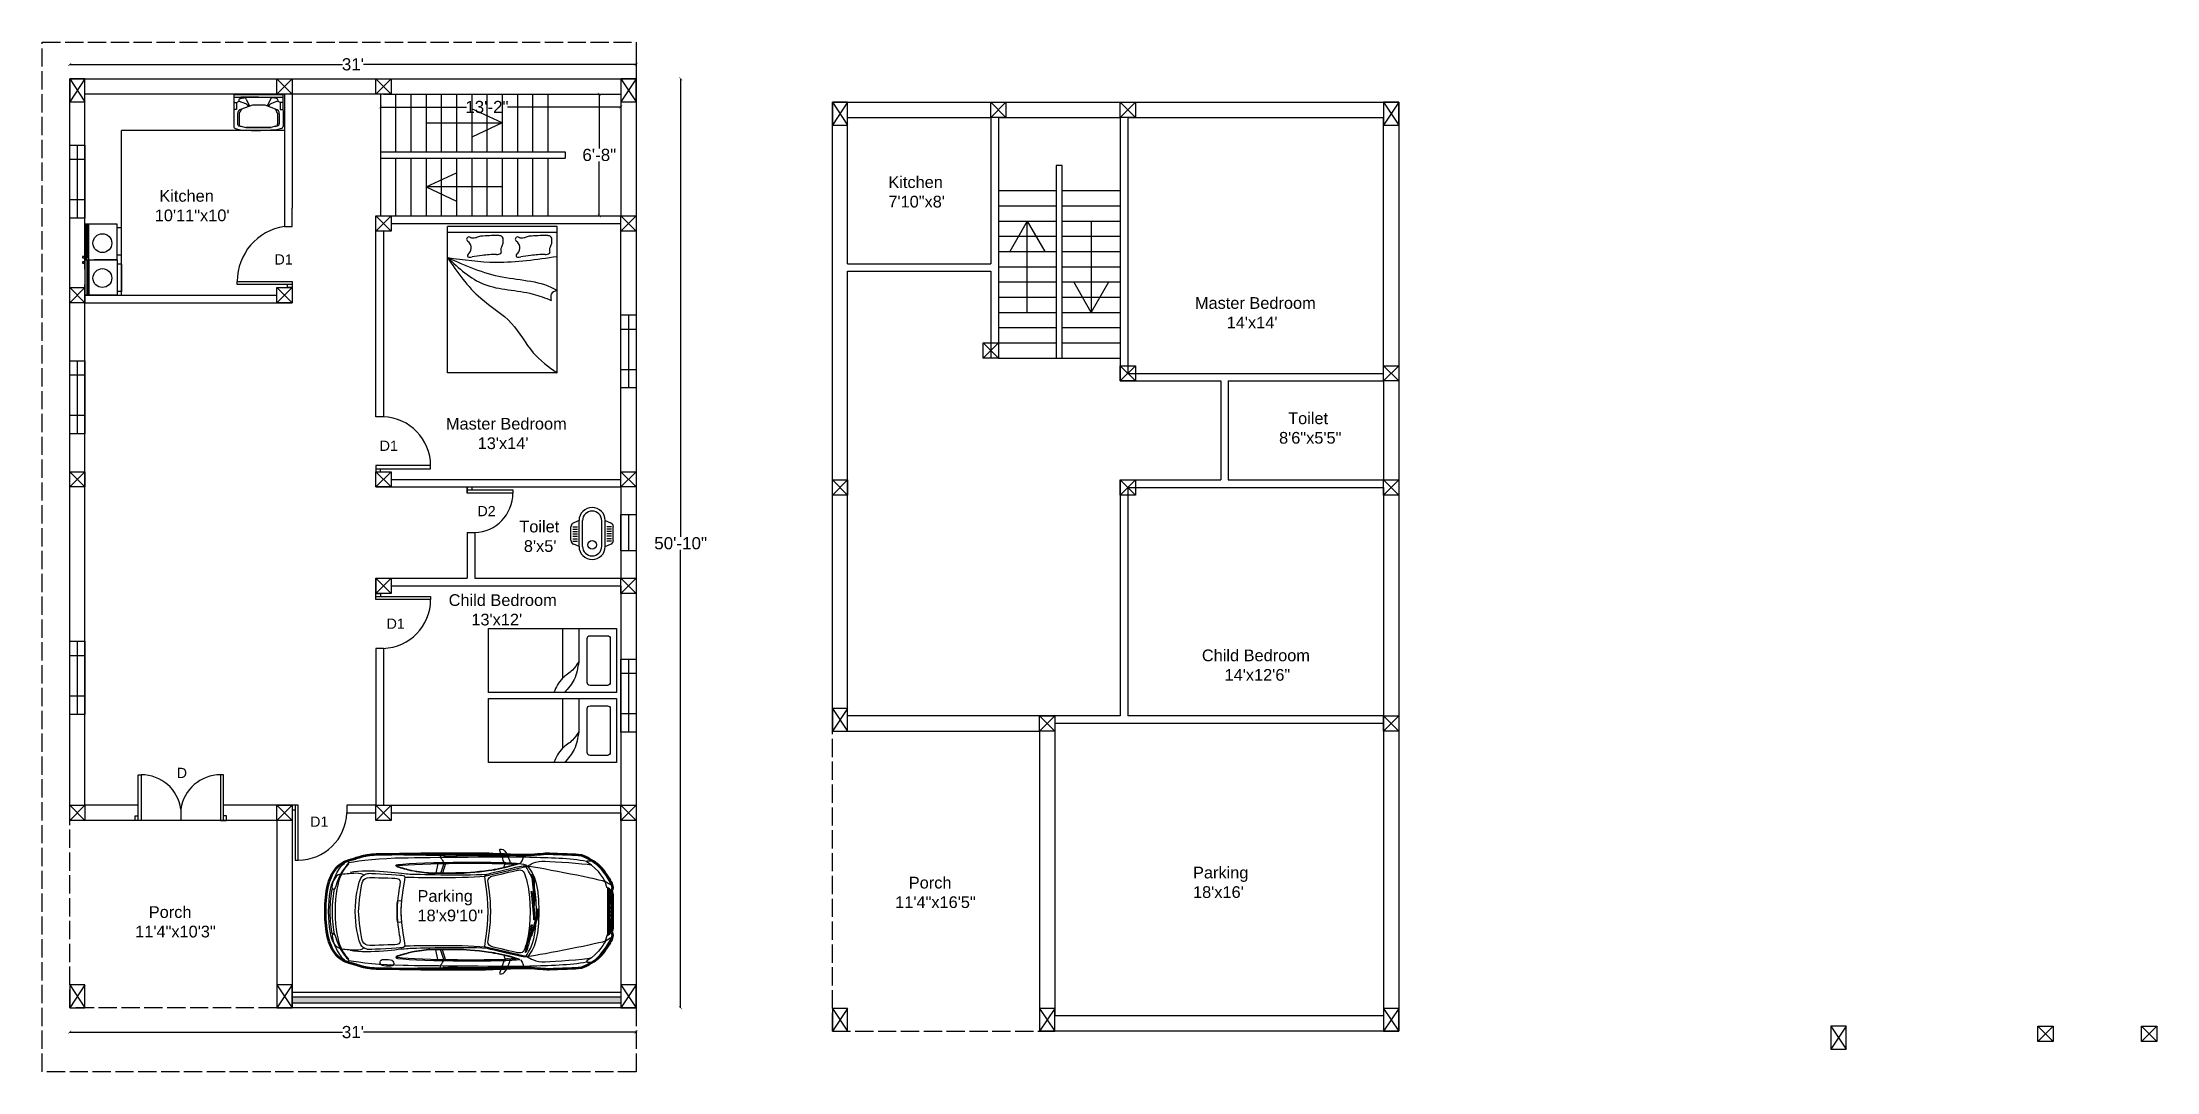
# Model space of a CAD drawing. Header units: inches. Extents: x -19338 to 10560, y -12 to 4973.
# Drawn here: x 1032 to 2420, y 2043 to 2719 of the extents above; entities that cross this region are included whole.
import ezdxf

# ---------------------------------------------------------------- set-up
doc = ezdxf.new("R2010")
doc.units = ezdxf.units.IN
doc.header["$MEASUREMENT"] = 0
doc.linetypes.add('ACAD_ISO02W100', pattern=[15, 12, -3])
for name, color, linetype in [('C', 141, 'Continuous'), ('C1', 10, 'Continuous'), ('D', 191, 'Continuous'), ('D1', 231, 'Continuous'), ('D2', 31, 'Continuous'), ('V', 150, 'Continuous'), ('W', 70, 'Continuous')]:
    doc.layers.add(name, color=color, linetype=linetype)
doc.layers.add('Dot Line', color=210, linetype='ACAD_ISO02W100', plot=False)
doc.layers.add('Naming', color=50, linetype='Continuous', plot=False)
doc.styles.get("Standard").update_dxf_attribs({"font": 'arial.ttf'})
doc.dimstyles.get("Standard").update_dxf_attribs({"dimtxt": 8, "dimasz": 2, "dimexe": 0.18, "dimexo": 0.0625, "dimgap": 0.09, "dimtad": 0, "dimtih": 1, "dimtoh": 1, "dimdsep": 46, "dimlunit": 3, "dimtxsty": 'Standard', "dimblk": 'ARCHTICK', "dimcen": 0.09, "dimse1": 1, "dimse2": 1, "dimclrd": 2, "dimadec": 0, "dimazin": 0, "dimtfac": 1, "dimtofl": 0, "dimtmove": 0, "dimatfit": 3, "dimfxl": 1, "dimtolj": 1, "dimtzin": 0, "dimarcsym": 0})

msp = doc.modelspace()

# ---------------------------------------------------------------- texts
at = {"layer": 'D', "insert": (1119.981, 2242.189), "char_height": 6.72, "attachment_point": 1}
msp.add_mtext_dynamic_manual_height_columns('D', width=2233.69028, gutter_width=33.6, heights=[0], dxfattribs=at)
at = {"layer": 'D1', "char_height": 6.72, "attachment_point": 1}
for insert in [(1184.23, 2579.353), (1253.257, 2456.993), (1257.802, 2340.175), (1207.627, 2210.16)]:
    msp.add_mtext_dynamic_manual_height_columns('D1', width=2233.69028, gutter_width=33.6, heights=[0], dxfattribs=dict(at, insert=insert))
at = {"layer": 'D2', "insert": (1317.452, 2414.117), "char_height": 6.72, "attachment_point": 1}
msp.add_mtext_dynamic_manual_height_columns('D2', width=2233.69028, gutter_width=33.6, heights=[0], dxfattribs=at)
at = {"layer": 'Naming', "char_height": 7.68, "attachment_point": 1}
for s, width, gutter_width, insert in [('Kitchen\\P7\'10"x8\'', 3190.98612, 48, (1587.318, 2630.609)), (' Kitchen\\P10\'11"x10\'', 3190.98612, 48, (1105.604, 2621.592)), ("Master Bedroom\\P       14'x14'", 3988.73265, 60, (1788.61, 2551.251)), ("Master Bedroom\\P       13'x14'", 3988.73265, 60, (1296.781, 2471.955)), ('   Toilet\\P 8\'6"x5\'5"', 3988.73265, 60, (1840.872, 2475.529)), ("Toilet\\P 8'x5'", 3988.73265, 60, (1344.976, 2404.444)), ("Child Bedroom\\P     13'x12'", 3988.73265, 60, (1298.579, 2356.15)), ('Child Bedroom\\P     14\'x12\'6"', 3988.73265, 60, (1793.171, 2319.846)), ('   Porch\\P11\'4"x16\'5"', 3190.98612, 48, (1591.781, 2170.593)), ("Parking\\P18'x16'", 3190.98612, 48, (1787.355, 2177.216)), ('Parking\\P18\'x9\'10"', 3190.98612, 48, (1278.11, 2161.848)), ('   Porch\\P11\'4"x10\'3"', 3190.98612, 48, (1092.733, 2151.285))]:
    msp.add_mtext_dynamic_manual_height_columns(s, width=width, gutter_width=gutter_width, heights=[0], dxfattribs=dict(at, insert=insert))

# ---------------------------------------------------------------- blocks, each defined once
blk = doc.blocks.new('_ArchTick')
at = {"color": 0, "linetype": 'ByBlock', "const_width": 0.15}
blk.add_lwpolyline([(-0.5, -0.5), (0.5, 0.5)], dxfattribs=at)
blk = doc.blocks.new('*D76')
at = {"color": 2, "lineweight": -2, "transparency": 16777216}
for p, q in [((1049.7, 2068.6), (1228.9, 2068.6)), ((1421.7, 2068.6), (1242.6, 2068.6))]:
    blk.add_line(p, q, dxfattribs=at)
at = {"layer": 'Defpoints', "color": 0, "transparency": 16777216}
for p in [(1049.7, 2084.6), (1421.7, 2084.6), (1421.7, 2068.6)]:
    blk.add_point(p, dxfattribs=at)
at = {"color": 2, "lineweight": -2, "transparency": 16777216, "xscale": 2, "yscale": 2, "zscale": 2, "rotation": 180}
blk.add_blockref('_ArchTick', (1049.7, 2068.6), dxfattribs=at)
at = {"color": 2, "lineweight": -2, "transparency": 16777216, "xscale": 2, "yscale": 2, "zscale": 2}
blk.add_blockref('_ArchTick', (1421.7, 2068.6), dxfattribs=at)
at = {"color": 0, "transparency": 16777216, "insert": (1235.7, 2068.6), "char_height": 8, "attachment_point": 5}
blk.add_mtext("\\A1;31'", dxfattribs=at)
blk = doc.blocks.new('*D77')
at = {"color": 2, "lineweight": -2, "transparency": 16777216}
for p, q in [((1253.7, 2676.1), (1310.3, 2676.1)), ((1411.7, 2676.1), (1337.2, 2676.1))]:
    blk.add_line(p, q, dxfattribs=at)
at = {"layer": 'Defpoints', "color": 0, "transparency": 16777216}
for p in [(1253.7, 2684.6), (1411.7, 2684.6), (1253.7, 2676.1)]:
    blk.add_point(p, dxfattribs=at)
at = {"color": 2, "lineweight": -2, "transparency": 16777216, "xscale": 2, "yscale": 2, "zscale": 2, "rotation": 180}
blk.add_blockref('_ArchTick', (1253.7, 2676.1), dxfattribs=at)
at = {"color": 2, "lineweight": -2, "transparency": 16777216, "xscale": 2, "yscale": 2, "zscale": 2}
blk.add_blockref('_ArchTick', (1411.7, 2676.1), dxfattribs=at)
at = {"color": 0, "transparency": 16777216, "insert": (1323.7, 2676.1), "char_height": 8, "attachment_point": 5}
blk.add_mtext('\\A1;13\'-2"', dxfattribs=at)
blk = doc.blocks.new('*D78')
at = {"color": 2, "lineweight": -2, "transparency": 16777216}
for p, q in [((1397.5, 2684.6), (1397.5, 2648.8)), ((1397.5, 2604.6), (1397.5, 2640.4))]:
    blk.add_line(p, q, dxfattribs=at)
at = {"layer": 'Defpoints', "color": 0, "transparency": 16777216}
for p in [(1253.7, 2684.6), (1253.7, 2604.6), (1397.5, 2604.6)]:
    blk.add_point(p, dxfattribs=at)
at = {"color": 2, "lineweight": -2, "transparency": 16777216, "xscale": 2, "yscale": 2, "zscale": 2}
for p, rotation in [((1397.5, 2684.6), 90), ((1397.5, 2604.6), 270)]:
    blk.add_blockref('_ArchTick', p, dxfattribs=dict(at, rotation=rotation))
at = {"color": 0, "transparency": 16777216, "insert": (1397.5, 2644.6), "char_height": 8, "attachment_point": 5}
blk.add_mtext('\\A1;6\'-8"', dxfattribs=at)
blk = doc.blocks.new('*D79')
at = {"color": 2, "lineweight": -2, "transparency": 16777216}
for p, q in [((1450.9, 2694.6), (1450.9, 2393.8)), ((1450.9, 2084.6), (1450.9, 2385.4))]:
    blk.add_line(p, q, dxfattribs=at)
at = {"layer": 'Defpoints', "color": 0, "transparency": 16777216}
for p in [(1421.7, 2694.6), (1421.7, 2084.6), (1450.9, 2084.6)]:
    blk.add_point(p, dxfattribs=at)
at = {"color": 2, "lineweight": -2, "transparency": 16777216, "xscale": 2, "yscale": 2, "zscale": 2}
for p, rotation in [((1450.9, 2694.6), 90), ((1450.9, 2084.6), 270)]:
    blk.add_blockref('_ArchTick', p, dxfattribs=dict(at, rotation=rotation))
at = {"color": 0, "transparency": 16777216, "insert": (1450.9, 2389.6), "char_height": 8, "attachment_point": 5}
blk.add_mtext('\\A1;50\'-10"', dxfattribs=at)
blk = doc.blocks.new('A$C21B07C85')
for p, q in [((0, 0.25), (0, 0.44)), ((0.024, 0.435), (0.085, 0.435)), ((0.024, 0.403), (0.085, 0.403)), ((0.024, 0.371), (0.085, 0.371)), ((0.024, 0.34), (0.085, 0.34)), ((0.024, 0.308), (0.085, 0.308)), ((0.107, 0.516), (0.036, 0.487)), ((0.107, 0.174), (0.107, 0.516)), ((0.155, 0.174), (0.155, 0.516)), ((0.408, 0.174), (0.408, 0.516)), ((0.455, 0.516), (0.526, 0.487)), ((0.455, 0.174), (0.455, 0.516)), ((0.538, 0.435), (0.477, 0.435)), ((0.538, 0.403), (0.477, 0.403)), ((0.538, 0.371), (0.477, 0.371)), ((0.538, 0.34), (0.477, 0.34)), ((0.538, 0.308), (0.477, 0.308)), ((0.562, 0.25), (0.562, 0.44)), ((0.024, 0.276), (0.085, 0.276)), ((0.024, 0.245), (0.085, 0.245)), ((0.107, 0.174), (0.036, 0.203)), ((0.455, 0.174), (0.526, 0.203)), ((0.538, 0.276), (0.477, 0.276)), ((0.538, 0.245), (0.477, 0.245))]:
    blk.add_line(p, q)
blk.add_circle((0.281, 0.194), 0.0563)
for centre, radius, start, end in [((0.281, 0.516), 0.174, 0, 180), ((0.281, 0.516), 0.127, 0, 180), ((0.048, 0.44), 0.0475, 103.4781, 180), ((0.515, 0.44), 0.0475, 0, 76.5219), ((0.048, 0.25), 0.0475, 180, 256.5219), ((0.281, 0.174), 0.174, 180, 0), ((0.281, 0.174), 0.127, 180, 0), ((0.515, 0.25), 0.0475, 283.4781, 0)]:
    blk.add_arc(centre, radius, start, end)
blk = doc.blocks.new('A$C0B5925C7')
at = {"lineweight": 53}
blk.add_open_spline([(0, 1.005), (0.007, 1.685), (0.236, 1.783), (0.386, 1.825), (0.386, 1.825), (0.475, 1.852), (0.546, 1.874), (0.582, 1.885), (0.582, 1.885), (0.619, 1.896), (0.729, 1.919), (0.822, 1.921), (0.822, 1.921), (0.914, 1.923), (1.466, 1.932), (1.618, 1.932), (1.618, 1.932), (1.77, 1.932), (2.484, 1.932), (2.585, 1.932), (2.585, 1.932), (2.686, 1.932), (3.091, 1.91), (3.22, 1.91), (3.22, 1.91), (3.349, 1.91), (3.51, 1.932), (3.577, 1.932), (3.577, 1.932), (3.644, 1.932), (3.998, 1.919), (4.076, 1.914), (4.076, 1.914), (4.154, 1.908), (4.198, 1.879), (4.254, 1.854), (4.254, 1.854), (4.47, 1.756), (4.588, 1.506), (4.606, 1.479), (4.606, 1.479), (4.624, 1.452), (4.634, 1.423), (4.634, 1.388), (4.634, 1.388), (4.634, 1.353), (4.617, 1.345), (4.62, 1.33), (4.62, 1.33), (4.624, 1.316), (4.634, 1.279), (4.634, 1.239), (4.634, 1.239), (4.634, 1.199), (4.634, 1.005), (4.634, 1.005), (4.634, 1.005), (4.634, 1.005), (4.634, 0.811), (4.634, 0.771), (4.634, 0.771), (4.634, 0.731), (4.624, 0.695), (4.62, 0.68), (4.62, 0.68), (4.617, 0.666), (4.634, 0.657), (4.634, 0.622), (4.634, 0.622), (4.634, 0.588), (4.624, 0.559), (4.606, 0.532), (4.606, 0.532), (4.588, 0.504), (4.47, 0.254), (4.254, 0.156), (4.254, 0.156), (4.198, 0.131), (4.154, 0.102), (4.076, 0.096), (4.076, 0.096), (3.998, 0.091), (3.644, 0.078), (3.577, 0.078), (3.577, 0.078), (3.51, 0.078), (3.349, 0.1), (3.22, 0.1), (3.22, 0.1), (3.091, 0.1), (2.686, 0.078), (2.585, 0.078), (2.585, 0.078), (2.484, 0.078), (1.77, 0.078), (1.618, 0.078), (1.618, 0.078), (1.466, 0.078), (0.914, 0.087), (0.822, 0.089), (0.822, 0.089), (0.729, 0.091), (0.619, 0.115), (0.582, 0.125), (0.582, 0.125), (0.546, 0.136), (0.475, 0.158), (0.386, 0.185), (0.386, 0.185), (0.236, 0.227), (0.007, 0.326), (0, 1.005)], degree=3, knots=[0, 0, 0, 0, 0.035714, 0.035714, 0.035714, 0.035714, 0.071429, 0.071429, 0.071429, 0.071429, 0.107143, 0.107143, 0.107143, 0.107143, 0.142857, 0.142857, 0.142857, 0.142857, 0.178571, 0.178571, 0.178571, 0.178571, 0.214286, 0.214286, 0.214286, 0.214286, 0.25, 0.25, 0.25, 0.25, 0.285714, 0.285714, 0.285714, 0.285714, 0.321429, 0.321429, 0.321429, 0.321429, 0.357143, 0.357143, 0.357143, 0.357143, 0.392857, 0.392857, 0.392857, 0.392857, 0.428571, 0.428571, 0.428571, 0.428571, 0.464286, 0.464286, 0.464286, 0.464286, 0.5, 0.5, 0.5, 0.5, 0.535714, 0.535714, 0.535714, 0.535714, 0.571429, 0.571429, 0.571429, 0.571429, 0.607143, 0.607143, 0.607143, 0.607143, 0.642857, 0.642857, 0.642857, 0.642857, 0.678571, 0.678571, 0.678571, 0.678571, 0.714286, 0.714286, 0.714286, 0.714286, 0.75, 0.75, 0.75, 0.75, 0.785714, 0.785714, 0.785714, 0.785714, 0.821429, 0.821429, 0.821429, 0.821429, 0.857143, 0.857143, 0.857143, 0.857143, 0.892857, 0.892857, 0.892857, 0.892857, 0.928571, 0.928571, 0.928571, 0.928571, 0.964286, 0.964286, 0.964286, 0.964286, 1, 1, 1, 1], dxfattribs=at)
at = {"lineweight": 25}
for points, knots in [([(0.174, 1.413), (0.222, 1.601), (0.349, 1.754), (0.372, 1.778), (0.372, 1.778), (0.392, 1.798), (0.394, 1.811), (0.359, 1.808), (0.359, 1.808), (0.324, 1.805), (0.285, 1.76), (0.262, 1.733), (0.262, 1.733), (0.234, 1.699), (0.162, 1.604), (0.126, 1.464), (0.126, 1.464), (0.111, 1.41), (0.116, 1.372), (0.132, 1.362), (0.132, 1.362), (0.147, 1.352), (0.164, 1.376), (0.174, 1.413)], [0, 0, 0, 0, 0.166667, 0.166667, 0.166667, 0.166667, 0.333333, 0.333333, 0.333333, 0.333333, 0.5, 0.5, 0.5, 0.5, 0.666667, 0.666667, 0.666667, 0.666667, 0.833333, 0.833333, 0.833333, 0.833333, 1, 1, 1, 1]), ([(0.382, 0.236), (0.336, 0.303), (0.169, 0.419), (0.169, 1.005), (0.169, 1.005), (0.169, 1.592), (0.336, 1.707), (0.382, 1.774)], [0, 0, 0, 0, 0.5, 0.5, 0.5, 0.5, 1, 1, 1, 1]), ([(0.384, 1.793), (0.555, 1.827), (0.901, 1.864), (1.261, 1.87), (1.261, 1.87), (1.622, 1.876), (3.007, 1.892), (3.299, 1.882), (3.299, 1.882), (3.591, 1.873), (3.959, 1.868), (4.209, 1.816)], [0, 0, 0, 0, 0.333333, 0.333333, 0.333333, 0.333333, 0.666667, 0.666667, 0.666667, 0.666667, 1, 1, 1, 1]), ([(1.172, 1.761), (1.143, 1.757), (1.118, 1.739), (1.172, 1.72), (1.172, 1.72), (1.226, 1.702), (1.337, 1.671), (1.384, 1.662), (1.384, 1.662), (1.431, 1.652), (1.586, 1.624), (1.664, 1.619), (1.664, 1.619), (1.742, 1.615), (2.139, 1.619), (2.234, 1.619), (2.234, 1.619), (2.328, 1.619), (2.65, 1.659), (2.728, 1.673), (2.728, 1.673), (2.806, 1.688), (2.961, 1.718), (3.136, 1.777), (3.136, 1.777), (2.942, 1.812), (1.541, 1.808), (1.172, 1.761)], [0, 0, 0, 0, 0.142857, 0.142857, 0.142857, 0.142857, 0.285714, 0.285714, 0.285714, 0.285714, 0.428571, 0.428571, 0.428571, 0.428571, 0.571429, 0.571429, 0.571429, 0.571429, 0.714286, 0.714286, 0.714286, 0.714286, 0.857143, 0.857143, 0.857143, 0.857143, 1, 1, 1, 1]), ([(1.173, 1.743), (1.173, 1.743), (1.173, 1.743), (1.173, 1.743), (1.173, 1.743), (1.163, 1.741), (1.157, 1.738), (1.154, 1.736), (1.154, 1.736), (1.156, 1.734), (1.162, 1.731), (1.176, 1.726), (1.176, 1.726), (1.228, 1.707), (1.339, 1.677), (1.386, 1.667), (1.386, 1.667), (1.443, 1.656), (1.592, 1.63), (1.665, 1.625), (1.665, 1.625), (1.721, 1.622), (1.954, 1.623), (2.107, 1.625), (2.107, 1.625), (2.107, 1.625), (2.234, 1.625), (2.234, 1.625), (2.234, 1.625), (2.328, 1.625), (2.652, 1.666), (2.726, 1.679), (2.726, 1.679), (2.85, 1.702), (2.968, 1.731), (3.079, 1.766), (3.079, 1.766), (2.758, 1.793), (1.516, 1.786), (1.173, 1.743)], [0, 0, 0, 0, 0.1, 0.1, 0.1, 0.1, 0.2, 0.2, 0.2, 0.2, 0.3, 0.3, 0.3, 0.3, 0.4, 0.4, 0.4, 0.4, 0.5, 0.5, 0.5, 0.5, 0.6, 0.6, 0.6, 0.6, 0.7, 0.7, 0.7, 0.7, 0.8, 0.8, 0.8, 0.8, 0.9, 0.9, 0.9, 0.9, 1, 1, 1, 1]), ([(1.862, 1.932), (1.862, 1.932), (1.862, 1.891), (1.862, 1.878), (1.862, 1.878), (1.862, 1.864), (1.894, 1.829), (1.904, 1.812), (1.904, 1.812), (1.914, 1.796), (1.916, 1.778), (1.916, 1.778)], [0, 0, 0, 0, 0.333333, 0.333333, 0.333333, 0.333333, 0.666667, 0.666667, 0.666667, 0.666667, 1, 1, 1, 1]), ([(1.915, 1.899), (1.907, 1.899), (1.904, 1.91), (1.912, 1.913), (1.912, 1.913), (1.936, 1.92), (1.979, 1.924), (2.021, 1.924), (2.021, 1.924), (2.064, 1.924), (2.105, 1.921), (2.13, 1.914), (2.13, 1.914), (2.138, 1.911), (2.135, 1.901), (2.127, 1.901), (2.127, 1.901), (2.127, 1.901), (1.915, 1.899), (1.915, 1.899)], [0, 0, 0, 0, 0.2, 0.2, 0.2, 0.2, 0.4, 0.4, 0.4, 0.4, 0.6, 0.6, 0.6, 0.6, 0.8, 0.8, 0.8, 0.8, 1, 1, 1, 1]), ([(3.26, 1.736), (3.26, 1.736), (2.569, 1.573), (2.569, 1.573), (2.569, 1.573), (2.569, 1.573), (2.595, 1.599), (2.634, 1.608), (2.634, 1.608), (2.673, 1.617), (3.124, 1.725), (3.161, 1.732), (3.161, 1.732), (3.198, 1.739), (3.26, 1.736), (3.26, 1.736)], [0, 0, 0, 0, 0.25, 0.25, 0.25, 0.25, 0.5, 0.5, 0.5, 0.5, 0.75, 0.75, 0.75, 0.75, 1, 1, 1, 1]), ([(2.625, 1.005), (2.625, 0.698), (2.569, 0.437), (2.569, 0.437), (2.569, 0.437), (2.569, 0.437), (3.26, 0.275), (3.26, 0.275), (3.26, 0.275), (3.302, 0.34), (3.443, 0.424), (3.443, 1.005), (3.443, 1.005), (3.443, 1.586), (3.302, 1.671), (3.26, 1.736), (3.26, 1.736), (3.26, 1.736), (2.569, 1.573), (2.569, 1.573), (2.569, 1.573), (2.569, 1.573), (2.625, 1.313), (2.625, 1.005)], [0, 0, 0, 0, 0.166667, 0.166667, 0.166667, 0.166667, 0.333333, 0.333333, 0.333333, 0.333333, 0.5, 0.5, 0.5, 0.5, 0.666667, 0.666667, 0.666667, 0.666667, 0.833333, 0.833333, 0.833333, 0.833333, 1, 1, 1, 1]), ([(2.994, 1.773), (2.985, 1.782), (2.978, 1.793), (2.974, 1.808), (2.974, 1.808), (2.964, 1.844), (2.913, 2.008), (2.843, 2.01), (2.843, 2.01), (2.813, 2.01), (2.802, 2.01), (2.813, 1.986), (2.813, 1.986), (2.823, 1.963), (2.866, 1.845), (2.871, 1.826), (2.871, 1.826), (2.877, 1.808), (2.893, 1.781), (2.903, 1.771), (2.903, 1.771), (2.932, 1.769), (2.974, 1.769), (2.994, 1.773)], [0, 0, 0, 0, 0.166667, 0.166667, 0.166667, 0.166667, 0.333333, 0.333333, 0.333333, 0.333333, 0.5, 0.5, 0.5, 0.5, 0.666667, 0.666667, 0.666667, 0.666667, 0.833333, 0.833333, 0.833333, 0.833333, 1, 1, 1, 1]), ([(2.994, 1.773), (2.974, 1.769), (2.932, 1.769), (2.903, 1.771), (2.903, 1.771), (2.904, 1.77), (2.905, 1.77), (2.906, 1.769), (2.906, 1.769), (2.895, 1.764), (2.88, 1.737), (2.884, 1.712), (2.884, 1.712), (2.898, 1.716), (3.033, 1.752), (3.033, 1.752), (3.033, 1.752), (3.021, 1.753), (3.006, 1.76), (2.994, 1.773)], [0, 0, 0, 0, 0.2, 0.2, 0.2, 0.2, 0.4, 0.4, 0.4, 0.4, 0.6, 0.6, 0.6, 0.6, 0.8, 0.8, 0.8, 0.8, 1, 1, 1, 1]), ([(3.234, 0.281), (3.276, 0.36), (3.408, 0.482), (3.408, 1.005), (3.408, 1.005), (3.408, 1.528), (3.276, 1.65), (3.234, 1.729)], [0, 0, 0, 0, 0.5, 0.5, 0.5, 0.5, 1, 1, 1, 1]), ([(3.26, 1.736), (3.303, 1.757), (3.387, 1.822), (3.547, 1.815), (3.547, 1.815), (3.706, 1.808), (4.147, 1.78), (4.287, 1.755)], [0, 0, 0, 0, 0.5, 0.5, 0.5, 0.5, 1, 1, 1, 1]), ([(4.254, 1.822), (4.214, 1.822), (4.189, 1.817), (4.224, 1.797), (4.224, 1.797), (4.421, 1.681), (4.514, 1.484), (4.514, 1.484), (4.514, 1.484), (4.514, 1.484), (4.609, 1.431), (4.61, 1.427), (4.61, 1.427), (4.556, 1.557), (4.417, 1.739), (4.321, 1.801), (4.321, 1.801), (4.302, 1.816), (4.292, 1.822), (4.254, 1.822)], [0, 0, 0, 0, 0.2, 0.2, 0.2, 0.2, 0.4, 0.4, 0.4, 0.4, 0.6, 0.6, 0.6, 0.6, 0.8, 0.8, 0.8, 0.8, 1, 1, 1, 1]), ([(0.137, 0.51), (0.095, 0.576), (0.058, 0.747), (0.058, 1.005), (0.058, 1.005), (0.058, 1.264), (0.095, 1.434), (0.137, 1.5)], [0, 0, 0, 0, 0.5, 0.5, 0.5, 0.5, 1, 1, 1, 1]), ([(0.116, 0.645), (0.097, 0.75), (0.084, 0.834), (0.084, 1.005), (0.084, 1.005), (0.084, 1.176), (0.097, 1.26), (0.116, 1.365)], [0, 0, 0, 0, 0.5, 0.5, 0.5, 0.5, 1, 1, 1, 1]), ([(0.15, 0.645), (0.137, 0.713), (0.119, 0.868), (0.119, 1.005), (0.119, 1.005), (0.119, 1.142), (0.137, 1.297), (0.15, 1.365)], [0, 0, 0, 0, 0.5, 0.5, 0.5, 0.5, 1, 1, 1, 1]), ([(0.252, 1.605), (0.296, 1.611), (0.407, 1.621), (0.497, 1.625), (0.497, 1.625), (0.558, 1.628), (0.612, 1.614), (0.62, 1.588)], [0, 0, 0, 0, 0.5, 0.5, 0.5, 0.5, 1, 1, 1, 1]), ([(2.612, 1.601), (2.172, 1.576), (1.481, 1.599), (1.341, 1.604), (1.341, 1.604), (1.201, 1.61), (0.724, 1.696), (0.405, 1.633)], [0, 0, 0, 0, 0.5, 0.5, 0.5, 0.5, 1, 1, 1, 1]), ([(0.487, 1.005), (0.487, 0.777), (0.533, 0.585), (0.565, 0.496), (0.565, 0.496), (0.597, 0.408), (0.678, 0.391), (0.719, 0.391), (0.719, 0.391), (0.759, 0.391), (1.205, 0.419), (1.237, 0.422), (1.237, 0.422), (1.269, 0.426), (1.297, 0.424), (1.28, 0.493), (1.28, 0.493), (1.262, 0.562), (1.22, 0.92), (1.22, 1.005), (1.22, 1.005), (1.22, 1.091), (1.262, 1.449), (1.28, 1.517), (1.28, 1.517), (1.297, 1.586), (1.269, 1.584), (1.237, 1.588), (1.237, 1.588), (1.205, 1.591), (0.759, 1.62), (0.719, 1.62), (0.719, 1.62), (0.678, 1.62), (0.597, 1.602), (0.565, 1.514), (0.565, 1.514), (0.533, 1.426), (0.487, 1.234), (0.487, 1.005)], [0, 0, 0, 0, 0.1, 0.1, 0.1, 0.1, 0.2, 0.2, 0.2, 0.2, 0.3, 0.3, 0.3, 0.3, 0.4, 0.4, 0.4, 0.4, 0.5, 0.5, 0.5, 0.5, 0.6, 0.6, 0.6, 0.6, 0.7, 0.7, 0.7, 0.7, 0.8, 0.8, 0.8, 0.8, 0.9, 0.9, 0.9, 0.9, 1, 1, 1, 1]), ([(0.54, 1.005), (0.54, 0.897), (0.588, 0.556), (0.609, 0.518), (0.609, 0.518), (0.63, 0.479), (0.66, 0.458), (0.719, 0.458), (0.719, 0.458), (0.777, 0.458), (1.103, 0.468), (1.156, 0.472), (1.156, 0.472), (1.209, 0.475), (1.214, 0.523), (1.207, 0.571), (1.207, 0.571), (1.2, 0.618), (1.16, 0.786), (1.16, 1.005), (1.16, 1.005), (1.16, 1.225), (1.2, 1.392), (1.207, 1.44), (1.207, 1.44), (1.214, 1.487), (1.209, 1.535), (1.156, 1.538), (1.156, 1.538), (1.103, 1.542), (0.777, 1.553), (0.719, 1.553), (0.719, 1.553), (0.66, 1.553), (0.63, 1.531), (0.609, 1.493), (0.609, 1.493), (0.588, 1.454), (0.54, 1.113), (0.54, 1.005)], [0, 0, 0, 0, 0.1, 0.1, 0.1, 0.1, 0.2, 0.2, 0.2, 0.2, 0.3, 0.3, 0.3, 0.3, 0.4, 0.4, 0.4, 0.4, 0.5, 0.5, 0.5, 0.5, 0.6, 0.6, 0.6, 0.6, 0.7, 0.7, 0.7, 0.7, 0.8, 0.8, 0.8, 0.8, 0.9, 0.9, 0.9, 0.9, 1, 1, 1, 1]), ([(2.669, 1.005), (2.669, 0.761), (2.629, 0.561), (2.622, 0.515), (2.622, 0.515), (2.616, 0.477), (2.657, 0.442), (2.706, 0.432), (2.706, 0.432), (2.755, 0.421), (3.04, 0.354), (3.081, 0.344), (3.081, 0.344), (3.122, 0.335), (3.19, 0.319), (3.218, 0.409), (3.218, 0.409), (3.246, 0.499), (3.302, 0.658), (3.302, 1.005), (3.302, 1.005), (3.302, 1.352), (3.246, 1.511), (3.218, 1.601), (3.218, 1.601), (3.19, 1.691), (3.122, 1.675), (3.081, 1.666), (3.081, 1.666), (3.04, 1.657), (2.755, 1.589), (2.706, 1.579), (2.706, 1.579), (2.657, 1.568), (2.616, 1.533), (2.622, 1.495), (2.622, 1.495), (2.629, 1.449), (2.669, 1.249), (2.669, 1.005)], [0, 0, 0, 0, 0.1, 0.1, 0.1, 0.1, 0.2, 0.2, 0.2, 0.2, 0.3, 0.3, 0.3, 0.3, 0.4, 0.4, 0.4, 0.4, 0.5, 0.5, 0.5, 0.5, 0.6, 0.6, 0.6, 0.6, 0.7, 0.7, 0.7, 0.7, 0.8, 0.8, 0.8, 0.8, 0.9, 0.9, 0.9, 0.9, 1, 1, 1, 1]), ([(3.361, 1.549), (3.37, 1.523), (3.372, 1.502), (3.373, 1.476), (3.373, 1.476), (3.373, 1.457), (3.378, 1.171), (3.378, 1.171), (3.378, 1.171), (3.378, 1.171), (3.371, 1.149), (3.371, 1.149), (3.371, 1.149), (3.371, 1.149), (3.374, 1.123), (3.375, 1.11), (3.375, 1.11), (3.376, 1.096), (3.364, 1.094), (3.364, 1.094), (3.364, 1.094), (3.364, 1.094), (3.356, 1.169), (3.356, 1.169), (3.356, 1.169), (3.356, 1.169), (3.366, 1.19), (3.366, 1.19), (3.366, 1.19), (3.366, 1.19), (3.333, 1.548), (3.333, 1.548), (3.333, 1.548), (3.333, 1.548), (3.329, 1.558), (3.324, 1.575), (3.324, 1.575), (3.318, 1.591), (3.323, 1.597), (3.33, 1.599), (3.33, 1.599), (3.337, 1.601), (3.343, 1.603), (3.347, 1.593), (3.347, 1.593), (3.35, 1.583), (3.356, 1.566), (3.361, 1.549)], [0, 0, 0, 0, 0.083333, 0.083333, 0.083333, 0.083333, 0.166667, 0.166667, 0.166667, 0.166667, 0.25, 0.25, 0.25, 0.25, 0.333333, 0.333333, 0.333333, 0.333333, 0.416667, 0.416667, 0.416667, 0.416667, 0.5, 0.5, 0.5, 0.5, 0.583333, 0.583333, 0.583333, 0.583333, 0.666667, 0.666667, 0.666667, 0.666667, 0.75, 0.75, 0.75, 0.75, 0.833333, 0.833333, 0.833333, 0.833333, 0.916667, 0.916667, 0.916667, 0.916667, 1, 1, 1, 1]), ([(3.337, 1.552), (3.337, 1.552), (3.347, 1.52), (3.347, 1.52), (3.347, 1.52), (3.347, 1.52), (3.362, 1.356), (3.362, 1.356), (3.362, 1.356), (3.362, 1.356), (3.375, 1.347), (3.375, 1.347)], [0, 0, 0, 0, 0.333333, 0.333333, 0.333333, 0.333333, 0.666667, 0.666667, 0.666667, 0.666667, 1, 1, 1, 1]), ([(4.63, 1.001), (4.63, 1.001), (4.63, 0.771), (4.63, 0.771), (4.63, 0.771), (4.63, 0.734), (4.621, 0.7), (4.617, 0.684), (4.617, 0.684), (4.617, 0.684), (4.616, 0.681), (4.616, 0.681), (4.616, 0.681), (4.612, 0.667), (4.582, 0.644), (4.566, 0.629), (4.566, 0.629), (4.55, 0.615), (4.549, 0.629), (4.549, 0.655), (4.549, 0.655), (4.549, 0.681), (4.549, 1.005), (4.549, 1.005), (4.549, 1.005), (4.549, 1.005), (4.549, 1.329), (4.549, 1.355), (4.549, 1.355), (4.549, 1.381), (4.55, 1.395), (4.566, 1.381), (4.566, 1.381), (4.582, 1.366), (4.612, 1.344), (4.616, 1.329), (4.616, 1.329), (4.616, 1.329), (4.617, 1.326), (4.617, 1.326), (4.617, 1.326), (4.621, 1.31), (4.63, 1.276), (4.63, 1.239), (4.63, 1.239), (4.63, 1.239), (4.63, 1.009), (4.63, 1.009), (4.63, 1.009), (4.63, 1.009), (4.63, 1.001), (4.63, 1.001)], [0, 0, 0, 0, 0.076923, 0.076923, 0.076923, 0.076923, 0.153846, 0.153846, 0.153846, 0.153846, 0.230769, 0.230769, 0.230769, 0.230769, 0.307692, 0.307692, 0.307692, 0.307692, 0.384615, 0.384615, 0.384615, 0.384615, 0.461538, 0.461538, 0.461538, 0.461538, 0.538462, 0.538462, 0.538462, 0.538462, 0.615385, 0.615385, 0.615385, 0.615385, 0.692308, 0.692308, 0.692308, 0.692308, 0.769231, 0.769231, 0.769231, 0.769231, 0.846154, 0.846154, 0.846154, 0.846154, 0.923077, 0.923077, 0.923077, 0.923077, 1, 1, 1, 1]), ([(4.561, 1.355), (4.561, 1.355), (4.561, 1.355), (4.561, 1.355), (4.561, 1.355), (4.561, 1.355), (4.561, 0.655), (4.561, 0.655), (4.561, 0.655), (4.561, 0.649), (4.561, 0.645), (4.561, 0.641), (4.561, 0.641), (4.565, 0.644), (4.57, 0.648), (4.57, 0.648), (4.57, 0.648), (4.582, 0.659), (4.602, 0.676), (4.605, 0.685), (4.605, 0.685), (4.605, 0.685), (4.606, 0.687), (4.606, 0.687), (4.606, 0.687), (4.609, 0.703), (4.618, 0.735), (4.618, 0.771), (4.618, 0.771), (4.618, 0.771), (4.618, 1.239), (4.618, 1.239), (4.618, 1.239), (4.618, 1.275), (4.609, 1.307), (4.606, 1.323), (4.606, 1.323), (4.606, 1.323), (4.605, 1.326), (4.605, 1.326), (4.605, 1.326), (4.602, 1.334), (4.582, 1.351), (4.57, 1.362), (4.57, 1.362), (4.57, 1.362), (4.565, 1.366), (4.561, 1.369), (4.561, 1.369), (4.561, 1.366), (4.561, 1.361), (4.561, 1.355)], [0, 0, 0, 0, 0.076923, 0.076923, 0.076923, 0.076923, 0.153846, 0.153846, 0.153846, 0.153846, 0.230769, 0.230769, 0.230769, 0.230769, 0.307692, 0.307692, 0.307692, 0.307692, 0.384615, 0.384615, 0.384615, 0.384615, 0.461538, 0.461538, 0.461538, 0.461538, 0.538462, 0.538462, 0.538462, 0.538462, 0.615385, 0.615385, 0.615385, 0.615385, 0.692308, 0.692308, 0.692308, 0.692308, 0.769231, 0.769231, 0.769231, 0.769231, 0.846154, 0.846154, 0.846154, 0.846154, 0.923077, 0.923077, 0.923077, 0.923077, 1, 1, 1, 1]), ([(1.16, 1.005), (1.16, 1.005), (1.162, 0.876), (1.167, 0.842), (1.167, 0.842), (1.17, 0.821), (1.233, 0.831), (1.232, 0.841), (1.232, 0.841), (1.226, 0.903), (1.22, 0.955), (1.22, 1.005), (1.22, 1.005), (1.22, 1.055), (1.226, 1.108), (1.232, 1.17), (1.232, 1.17), (1.233, 1.179), (1.17, 1.189), (1.167, 1.168), (1.167, 1.168), (1.162, 1.135), (1.16, 1.005), (1.16, 1.005)], [0, 0, 0, 0, 0.166667, 0.166667, 0.166667, 0.166667, 0.333333, 0.333333, 0.333333, 0.333333, 0.5, 0.5, 0.5, 0.5, 0.666667, 0.666667, 0.666667, 0.666667, 0.833333, 0.833333, 0.833333, 0.833333, 1, 1, 1, 1]), ([(3.441, 0.984), (3.441, 0.956), (3.436, 0.935), (3.429, 0.911), (3.429, 0.911), (3.423, 0.893), (3.334, 0.623), (3.334, 0.623), (3.334, 0.623), (3.334, 0.623), (3.319, 0.605), (3.319, 0.605), (3.319, 0.605), (3.319, 0.605), (3.314, 0.58), (3.311, 0.567), (3.311, 0.567), (3.308, 0.553), (3.295, 0.554), (3.295, 0.554), (3.295, 0.554), (3.295, 0.554), (3.312, 0.629), (3.312, 0.629), (3.312, 0.629), (3.312, 0.629), (3.324, 0.641), (3.324, 0.641), (3.324, 0.641), (3.324, 0.641), (3.414, 0.992), (3.414, 0.992), (3.414, 0.992), (3.414, 0.992), (3.414, 1.003), (3.414, 1.021), (3.414, 1.021), (3.414, 1.038), (3.42, 1.041), (3.427, 1.041), (3.427, 1.041), (3.435, 1.041), (3.442, 1.04), (3.442, 1.03), (3.442, 1.03), (3.443, 1.019), (3.442, 1.002), (3.441, 0.984)], [0, 0, 0, 0, 0.083333, 0.083333, 0.083333, 0.083333, 0.166667, 0.166667, 0.166667, 0.166667, 0.25, 0.25, 0.25, 0.25, 0.333333, 0.333333, 0.333333, 0.333333, 0.416667, 0.416667, 0.416667, 0.416667, 0.5, 0.5, 0.5, 0.5, 0.583333, 0.583333, 0.583333, 0.583333, 0.666667, 0.666667, 0.666667, 0.666667, 0.75, 0.75, 0.75, 0.75, 0.833333, 0.833333, 0.833333, 0.833333, 0.916667, 0.916667, 0.916667, 0.916667, 1, 1, 1, 1]), ([(3.372, 0.873), (3.377, 0.938), (3.372, 1.01), (3.365, 1.084), (3.365, 1.084), (3.361, 1.12), (3.358, 1.155), (3.354, 1.191), (3.354, 1.191), (3.35, 1.24), (3.34, 1.282), (3.329, 1.328), (3.329, 1.328), (3.329, 1.328), (3.321, 1.328), (3.321, 1.328), (3.321, 1.328), (3.343, 1.172), (3.358, 1.011), (3.364, 0.872), (3.364, 0.872), (3.364, 0.872), (3.372, 0.873), (3.372, 0.873)], [0, 0, 0, 0, 0.166667, 0.166667, 0.166667, 0.166667, 0.333333, 0.333333, 0.333333, 0.333333, 0.5, 0.5, 0.5, 0.5, 0.666667, 0.666667, 0.666667, 0.666667, 0.833333, 0.833333, 0.833333, 0.833333, 1, 1, 1, 1]), ([(3.236, 0.342), (3.26, 0.403), (3.277, 0.472), (3.293, 0.545), (3.293, 0.545), (3.301, 0.58), (3.309, 0.615), (3.316, 0.65), (3.316, 0.65), (3.327, 0.698), (3.33, 0.741), (3.334, 0.788), (3.334, 0.788), (3.334, 0.788), (3.327, 0.791), (3.327, 0.791), (3.327, 0.791), (3.3, 0.636), (3.265, 0.478), (3.228, 0.344), (3.228, 0.344), (3.228, 0.344), (3.236, 0.342), (3.236, 0.342)], [0, 0, 0, 0, 0.166667, 0.166667, 0.166667, 0.166667, 0.333333, 0.333333, 0.333333, 0.333333, 0.5, 0.5, 0.5, 0.5, 0.666667, 0.666667, 0.666667, 0.666667, 0.833333, 0.833333, 0.833333, 0.833333, 1, 1, 1, 1]), ([(3.419, 0.996), (3.419, 0.996), (3.418, 0.96), (3.418, 0.96), (3.418, 0.96), (3.418, 0.96), (3.378, 0.802), (3.378, 0.802), (3.378, 0.802), (3.378, 0.802), (3.388, 0.789), (3.388, 0.789)], [0, 0, 0, 0, 0.333333, 0.333333, 0.333333, 0.333333, 0.666667, 0.666667, 0.666667, 0.666667, 1, 1, 1, 1]), ([(0.174, 0.597), (0.222, 0.409), (0.349, 0.256), (0.372, 0.233), (0.372, 0.233), (0.392, 0.212), (0.394, 0.199), (0.359, 0.203), (0.359, 0.203), (0.324, 0.206), (0.285, 0.25), (0.262, 0.277), (0.262, 0.277), (0.234, 0.311), (0.162, 0.406), (0.126, 0.546), (0.126, 0.546), (0.111, 0.6), (0.116, 0.638), (0.132, 0.648), (0.132, 0.648), (0.147, 0.658), (0.164, 0.635), (0.174, 0.597)], [0, 0, 0, 0, 0.166667, 0.166667, 0.166667, 0.166667, 0.333333, 0.333333, 0.333333, 0.333333, 0.5, 0.5, 0.5, 0.5, 0.666667, 0.666667, 0.666667, 0.666667, 0.833333, 0.833333, 0.833333, 0.833333, 1, 1, 1, 1]), ([(0.252, 0.405), (0.296, 0.4), (0.407, 0.389), (0.497, 0.385), (0.497, 0.385), (0.558, 0.383), (0.612, 0.396), (0.62, 0.422)], [0, 0, 0, 0, 0.5, 0.5, 0.5, 0.5, 1, 1, 1, 1]), ([(2.612, 0.41), (2.172, 0.434), (1.481, 0.411), (1.341, 0.406), (1.341, 0.406), (1.201, 0.401), (0.724, 0.315), (0.405, 0.378)], [0, 0, 0, 0, 0.5, 0.5, 0.5, 0.5, 1, 1, 1, 1]), ([(1.172, 0.25), (1.143, 0.253), (1.118, 0.271), (1.172, 0.29), (1.172, 0.29), (1.226, 0.309), (1.337, 0.339), (1.384, 0.349), (1.384, 0.349), (1.431, 0.358), (1.586, 0.386), (1.664, 0.391), (1.664, 0.391), (1.742, 0.396), (2.139, 0.391), (2.234, 0.391), (2.234, 0.391), (2.328, 0.391), (2.65, 0.351), (2.728, 0.337), (2.728, 0.337), (2.806, 0.323), (2.961, 0.292), (3.136, 0.233), (3.136, 0.233), (2.942, 0.198), (1.541, 0.203), (1.172, 0.25)], [0, 0, 0, 0, 0.142857, 0.142857, 0.142857, 0.142857, 0.285714, 0.285714, 0.285714, 0.285714, 0.428571, 0.428571, 0.428571, 0.428571, 0.571429, 0.571429, 0.571429, 0.571429, 0.714286, 0.714286, 0.714286, 0.714286, 0.857143, 0.857143, 0.857143, 0.857143, 1, 1, 1, 1]), ([(1.173, 0.268), (1.173, 0.268), (1.173, 0.268), (1.173, 0.268), (1.173, 0.268), (1.163, 0.269), (1.157, 0.272), (1.154, 0.274), (1.154, 0.274), (1.156, 0.276), (1.162, 0.28), (1.176, 0.284), (1.176, 0.284), (1.228, 0.303), (1.339, 0.333), (1.386, 0.343), (1.386, 0.343), (1.443, 0.354), (1.592, 0.381), (1.665, 0.385), (1.665, 0.385), (1.721, 0.388), (1.954, 0.387), (2.107, 0.386), (2.107, 0.386), (2.107, 0.386), (2.234, 0.385), (2.234, 0.385), (2.234, 0.385), (2.328, 0.385), (2.652, 0.345), (2.726, 0.331), (2.726, 0.331), (2.85, 0.308), (2.968, 0.279), (3.079, 0.245), (3.079, 0.245), (2.758, 0.217), (1.516, 0.224), (1.173, 0.268)], [0, 0, 0, 0, 0.1, 0.1, 0.1, 0.1, 0.2, 0.2, 0.2, 0.2, 0.3, 0.3, 0.3, 0.3, 0.4, 0.4, 0.4, 0.4, 0.5, 0.5, 0.5, 0.5, 0.6, 0.6, 0.6, 0.6, 0.7, 0.7, 0.7, 0.7, 0.8, 0.8, 0.8, 0.8, 0.9, 0.9, 0.9, 0.9, 1, 1, 1, 1]), ([(3.26, 0.275), (3.26, 0.275), (2.569, 0.437), (2.569, 0.437), (2.569, 0.437), (2.569, 0.437), (2.595, 0.412), (2.634, 0.402), (2.634, 0.402), (2.673, 0.393), (3.124, 0.285), (3.161, 0.278), (3.161, 0.278), (3.198, 0.272), (3.26, 0.275), (3.26, 0.275)], [0, 0, 0, 0, 0.25, 0.25, 0.25, 0.25, 0.5, 0.5, 0.5, 0.5, 0.75, 0.75, 0.75, 0.75, 1, 1, 1, 1]), ([(4.254, 0.188), (4.214, 0.188), (4.189, 0.193), (4.224, 0.214), (4.224, 0.214), (4.421, 0.33), (4.514, 0.526), (4.514, 0.526), (4.514, 0.526), (4.514, 0.526), (4.609, 0.58), (4.61, 0.583), (4.61, 0.583), (4.556, 0.453), (4.417, 0.271), (4.321, 0.209), (4.321, 0.209), (4.302, 0.194), (4.292, 0.188), (4.254, 0.188)], [0, 0, 0, 0, 0.2, 0.2, 0.2, 0.2, 0.4, 0.4, 0.4, 0.4, 0.6, 0.6, 0.6, 0.6, 0.8, 0.8, 0.8, 0.8, 1, 1, 1, 1]), ([(0.384, 0.217), (0.555, 0.183), (0.901, 0.147), (1.261, 0.14), (1.261, 0.14), (1.622, 0.134), (3.007, 0.119), (3.299, 0.128), (3.299, 0.128), (3.591, 0.137), (3.959, 0.143), (4.209, 0.194)], [0, 0, 0, 0, 0.333333, 0.333333, 0.333333, 0.333333, 0.666667, 0.666667, 0.666667, 0.666667, 1, 1, 1, 1]), ([(0.935, 0.23), (0.912, 0.232), (0.888, 0.224), (0.887, 0.191), (0.887, 0.191), (0.886, 0.157), (0.904, 0.134), (0.949, 0.129), (0.949, 0.129), (0.993, 0.124), (1.037, 0.124), (1.061, 0.124), (1.061, 0.124), (1.086, 0.124), (1.108, 0.142), (1.108, 0.169), (1.108, 0.169), (1.108, 0.196), (1.091, 0.223), (1.052, 0.228), (1.052, 0.228), (1.012, 0.232), (0.935, 0.23), (0.935, 0.23)], [0, 0, 0, 0, 0.166667, 0.166667, 0.166667, 0.166667, 0.333333, 0.333333, 0.333333, 0.333333, 0.5, 0.5, 0.5, 0.5, 0.666667, 0.666667, 0.666667, 0.666667, 0.833333, 0.833333, 0.833333, 0.833333, 1, 1, 1, 1]), ([(1.862, 0.078), (1.862, 0.078), (1.862, 0.119), (1.862, 0.133), (1.862, 0.133), (1.862, 0.146), (1.894, 0.182), (1.904, 0.198), (1.904, 0.198), (1.914, 0.214), (1.916, 0.232), (1.916, 0.232)], [0, 0, 0, 0, 0.333333, 0.333333, 0.333333, 0.333333, 0.666667, 0.666667, 0.666667, 0.666667, 1, 1, 1, 1]), ([(1.915, 0.112), (1.907, 0.112), (1.904, 0.1), (1.912, 0.098), (1.912, 0.098), (1.936, 0.09), (1.979, 0.086), (2.021, 0.086), (2.021, 0.086), (2.064, 0.086), (2.105, 0.089), (2.13, 0.096), (2.13, 0.096), (2.138, 0.099), (2.135, 0.109), (2.127, 0.109), (2.127, 0.109), (2.127, 0.109), (1.915, 0.112), (1.915, 0.112)], [0, 0, 0, 0, 0.2, 0.2, 0.2, 0.2, 0.4, 0.4, 0.4, 0.4, 0.6, 0.6, 0.6, 0.6, 0.8, 0.8, 0.8, 0.8, 1, 1, 1, 1]), ([(2.994, 0.237), (2.985, 0.228), (2.978, 0.217), (2.974, 0.202), (2.974, 0.202), (2.964, 0.166), (2.913, 0.002), (2.843, 0), (2.843, 0), (2.813, 0), (2.802, 0.001), (2.813, 0.024), (2.813, 0.024), (2.823, 0.047), (2.866, 0.165), (2.871, 0.185), (2.871, 0.185), (2.877, 0.203), (2.893, 0.229), (2.903, 0.239), (2.903, 0.239), (2.932, 0.241), (2.974, 0.241), (2.994, 0.237)], [0, 0, 0, 0, 0.166667, 0.166667, 0.166667, 0.166667, 0.333333, 0.333333, 0.333333, 0.333333, 0.5, 0.5, 0.5, 0.5, 0.666667, 0.666667, 0.666667, 0.666667, 0.833333, 0.833333, 0.833333, 0.833333, 1, 1, 1, 1]), ([(2.994, 0.237), (2.974, 0.241), (2.932, 0.241), (2.903, 0.239), (2.903, 0.239), (2.904, 0.24), (2.905, 0.241), (2.906, 0.241), (2.906, 0.241), (2.895, 0.246), (2.88, 0.273), (2.884, 0.298), (2.884, 0.298), (2.898, 0.295), (3.033, 0.259), (3.033, 0.259), (3.033, 0.259), (3.021, 0.257), (3.006, 0.25), (2.994, 0.237)], [0, 0, 0, 0, 0.2, 0.2, 0.2, 0.2, 0.4, 0.4, 0.4, 0.4, 0.6, 0.6, 0.6, 0.6, 0.8, 0.8, 0.8, 0.8, 1, 1, 1, 1]), ([(3.26, 0.275), (3.303, 0.254), (3.387, 0.188), (3.547, 0.195), (3.547, 0.195), (3.706, 0.202), (4.147, 0.23), (4.287, 0.256)], [0, 0, 0, 0, 0.5, 0.5, 0.5, 0.5, 1, 1, 1, 1])]:
    blk.add_open_spline(points, degree=3, knots=knots, dxfattribs=at)
for points in [[(1.058, 1.925), (1.166, 1.919), (1.519, 1.914), (1.909, 1.911)], [(1.817, 1.776), (1.817, 1.776), (1.786, 1.623), (1.786, 1.623)], [(1.916, 1.778), (1.916, 1.778), (1.862, 1.617), (1.862, 1.617)], [(1.941, 1.778), (1.941, 1.778), (1.891, 1.623), (1.891, 1.623)], [(2.134, 1.909), (2.555, 1.907), (2.974, 1.907), (3.143, 1.912)], [(3.125, 1.778), (3.157, 1.775), (3.236, 1.767), (3.26, 1.736)], [(3.147, 1.776), (3.147, 1.776), (3.201, 1.852), (3.201, 1.91)], [(4.514, 1.484), (4.323, 1.544), (3.347, 1.725), (3.252, 1.736)], [(0.252, 1.605), (0.196, 1.6), (0.157, 1.545), (0.14, 1.509)], [(1.285, 1.558), (1.285, 1.558), (2.185, 1.536), (2.569, 1.573)], [(3.331, 1.551), (3.331, 1.551), (3.358, 1.56), (3.358, 1.56)], [(4.545, 1.381), (4.545, 1.381), (4.514, 1.484), (4.514, 1.484)], [(4.574, 1.358), (4.574, 1.358), (4.574, 0.653), (4.574, 0.653)], [(4.589, 1.345), (4.589, 1.345), (4.589, 0.667), (4.589, 0.667)], [(4.603, 1.329), (4.603, 1.329), (4.603, 1.146), (4.603, 1.146)], [(3.414, 0.996), (3.414, 0.996), (3.442, 0.995), (3.442, 0.995)], [(4.603, 0.681), (4.603, 0.681), (4.603, 0.864), (4.603, 0.864)], [(0.252, 0.405), (0.196, 0.411), (0.157, 0.465), (0.14, 0.501)], [(1.285, 0.452), (1.285, 0.452), (2.185, 0.474), (2.569, 0.437)], [(1.817, 0.234), (1.817, 0.234), (1.786, 0.387), (1.786, 0.387)], [(1.916, 0.232), (1.916, 0.232), (1.862, 0.393), (1.862, 0.393)], [(1.941, 0.232), (1.941, 0.232), (1.891, 0.387), (1.891, 0.387)], [(4.514, 0.526), (4.323, 0.466), (3.347, 0.285), (3.252, 0.274)], [(4.545, 0.629), (4.545, 0.629), (4.514, 0.526), (4.514, 0.526)], [(1.058, 0.085), (1.166, 0.091), (1.519, 0.096), (1.909, 0.099)], [(2.134, 0.101), (2.555, 0.103), (2.974, 0.103), (3.143, 0.099)], [(3.147, 0.234), (3.147, 0.234), (3.201, 0.158), (3.201, 0.1)]]:
    blk.add_open_spline(points, degree=3, dxfattribs=at)
for points, knots in [([(3.26, 1.736), (3.26, 1.736), (2.569, 1.573), (2.569, 1.573), (2.569, 1.573), (2.569, 1.573), (2.595, 1.599), (2.634, 1.608), (2.634, 1.608), (2.673, 1.617), (3.124, 1.725), (3.161, 1.732), (3.161, 1.732), (3.198, 1.739), (3.26, 1.736), (3.26, 1.736)], [0, 0, 0, 0, 0.25, 0.25, 0.25, 0.25, 0.5, 0.5, 0.5, 0.5, 0.75, 0.75, 0.75, 0.75, 1, 1, 1, 1]), ([(2.625, 1.005), (2.625, 0.698), (2.569, 0.437), (2.569, 0.437), (2.569, 0.437), (2.569, 0.437), (3.26, 0.275), (3.26, 0.275), (3.26, 0.275), (3.302, 0.34), (3.443, 0.424), (3.443, 1.005), (3.443, 1.005), (3.443, 1.586), (3.302, 1.671), (3.26, 1.736), (3.26, 1.736), (3.26, 1.736), (2.569, 1.573), (2.569, 1.573), (2.569, 1.573), (2.569, 1.573), (2.625, 1.313), (2.625, 1.005)], [0, 0, 0, 0, 0.166667, 0.166667, 0.166667, 0.166667, 0.333333, 0.333333, 0.333333, 0.333333, 0.5, 0.5, 0.5, 0.5, 0.666667, 0.666667, 0.666667, 0.666667, 0.833333, 0.833333, 0.833333, 0.833333, 1, 1, 1, 1]), ([(4.254, 1.822), (4.214, 1.822), (4.189, 1.817), (4.224, 1.797), (4.224, 1.797), (4.421, 1.681), (4.514, 1.484), (4.514, 1.484), (4.514, 1.484), (4.514, 1.484), (4.609, 1.431), (4.61, 1.427), (4.61, 1.427), (4.556, 1.557), (4.417, 1.739), (4.321, 1.801), (4.321, 1.801), (4.302, 1.816), (4.292, 1.822), (4.254, 1.822)], [0, 0, 0, 0, 0.2, 0.2, 0.2, 0.2, 0.4, 0.4, 0.4, 0.4, 0.6, 0.6, 0.6, 0.6, 0.8, 0.8, 0.8, 0.8, 1, 1, 1, 1]), ([(0.487, 1.005), (0.487, 0.777), (0.533, 0.585), (0.565, 0.496), (0.565, 0.496), (0.597, 0.408), (0.678, 0.391), (0.719, 0.391), (0.719, 0.391), (0.759, 0.391), (1.205, 0.419), (1.237, 0.422), (1.237, 0.422), (1.269, 0.426), (1.297, 0.424), (1.28, 0.493), (1.28, 0.493), (1.262, 0.562), (1.22, 0.92), (1.22, 1.005), (1.22, 1.005), (1.22, 1.091), (1.262, 1.449), (1.28, 1.517), (1.28, 1.517), (1.297, 1.586), (1.269, 1.584), (1.237, 1.588), (1.237, 1.588), (1.205, 1.591), (0.759, 1.62), (0.719, 1.62), (0.719, 1.62), (0.678, 1.62), (0.597, 1.602), (0.565, 1.514), (0.565, 1.514), (0.533, 1.426), (0.487, 1.234), (0.487, 1.005)], [0, 0, 0, 0, 0.1, 0.1, 0.1, 0.1, 0.2, 0.2, 0.2, 0.2, 0.3, 0.3, 0.3, 0.3, 0.4, 0.4, 0.4, 0.4, 0.5, 0.5, 0.5, 0.5, 0.6, 0.6, 0.6, 0.6, 0.7, 0.7, 0.7, 0.7, 0.8, 0.8, 0.8, 0.8, 0.9, 0.9, 0.9, 0.9, 1, 1, 1, 1]), ([(3.361, 1.549), (3.37, 1.523), (3.372, 1.502), (3.373, 1.476), (3.373, 1.476), (3.373, 1.457), (3.378, 1.171), (3.378, 1.171), (3.378, 1.171), (3.378, 1.171), (3.371, 1.149), (3.371, 1.149), (3.371, 1.149), (3.371, 1.149), (3.374, 1.123), (3.375, 1.11), (3.375, 1.11), (3.376, 1.096), (3.364, 1.094), (3.364, 1.094), (3.364, 1.094), (3.364, 1.094), (3.356, 1.169), (3.356, 1.169), (3.356, 1.169), (3.356, 1.169), (3.366, 1.19), (3.366, 1.19), (3.366, 1.19), (3.366, 1.19), (3.333, 1.548), (3.333, 1.548), (3.333, 1.548), (3.333, 1.548), (3.329, 1.558), (3.324, 1.575), (3.324, 1.575), (3.318, 1.591), (3.323, 1.597), (3.33, 1.599), (3.33, 1.599), (3.337, 1.601), (3.343, 1.603), (3.347, 1.593), (3.347, 1.593), (3.35, 1.583), (3.356, 1.566), (3.361, 1.549)], [0, 0, 0, 0, 0.083333, 0.083333, 0.083333, 0.083333, 0.166667, 0.166667, 0.166667, 0.166667, 0.25, 0.25, 0.25, 0.25, 0.333333, 0.333333, 0.333333, 0.333333, 0.416667, 0.416667, 0.416667, 0.416667, 0.5, 0.5, 0.5, 0.5, 0.583333, 0.583333, 0.583333, 0.583333, 0.666667, 0.666667, 0.666667, 0.666667, 0.75, 0.75, 0.75, 0.75, 0.833333, 0.833333, 0.833333, 0.833333, 0.916667, 0.916667, 0.916667, 0.916667, 1, 1, 1, 1]), ([(4.59, 1.099), (4.59, 1.086), (4.591, 1.076), (4.593, 1.067), (4.593, 1.067), (4.591, 1.059), (4.59, 1.048), (4.59, 1.035), (4.59, 1.035), (4.59, 1.023), (4.591, 1.012), (4.593, 1.004), (4.593, 1.004), (4.591, 0.997), (4.59, 0.985), (4.59, 0.974), (4.59, 0.974), (4.59, 0.961), (4.591, 0.95), (4.593, 0.942), (4.593, 0.942), (4.591, 0.933), (4.59, 0.923), (4.59, 0.91), (4.59, 0.91), (4.59, 0.885), (4.596, 0.863), (4.603, 0.863), (4.603, 0.863), (4.609, 0.863), (4.615, 0.885), (4.615, 0.91), (4.615, 0.91), (4.615, 0.923), (4.614, 0.933), (4.612, 0.942), (4.612, 0.942), (4.614, 0.95), (4.615, 0.961), (4.615, 0.974), (4.615, 0.974), (4.615, 0.985), (4.614, 0.997), (4.612, 1.004), (4.612, 1.004), (4.614, 1.012), (4.615, 1.023), (4.615, 1.035), (4.615, 1.035), (4.615, 1.049), (4.613, 1.064), (4.612, 1.067), (4.612, 1.067), (4.614, 1.076), (4.615, 1.086), (4.615, 1.099), (4.615, 1.099), (4.615, 1.124), (4.609, 1.146), (4.603, 1.146), (4.603, 1.146), (4.596, 1.146), (4.59, 1.124), (4.59, 1.099)], [0, 0, 0, 0, 0.0625, 0.0625, 0.0625, 0.0625, 0.125, 0.125, 0.125, 0.125, 0.1875, 0.1875, 0.1875, 0.1875, 0.25, 0.25, 0.25, 0.25, 0.3125, 0.3125, 0.3125, 0.3125, 0.375, 0.375, 0.375, 0.375, 0.4375, 0.4375, 0.4375, 0.4375, 0.5, 0.5, 0.5, 0.5, 0.5625, 0.5625, 0.5625, 0.5625, 0.625, 0.625, 0.625, 0.625, 0.6875, 0.6875, 0.6875, 0.6875, 0.75, 0.75, 0.75, 0.75, 0.8125, 0.8125, 0.8125, 0.8125, 0.875, 0.875, 0.875, 0.875, 0.9375, 0.9375, 0.9375, 0.9375, 1, 1, 1, 1]), ([(4.254, 0.188), (4.214, 0.188), (4.189, 0.193), (4.224, 0.214), (4.224, 0.214), (4.421, 0.33), (4.514, 0.526), (4.514, 0.526), (4.514, 0.526), (4.514, 0.526), (4.609, 0.58), (4.61, 0.583), (4.61, 0.583), (4.556, 0.453), (4.417, 0.271), (4.321, 0.209), (4.321, 0.209), (4.302, 0.194), (4.292, 0.188), (4.254, 0.188)], [0, 0, 0, 0, 0.2, 0.2, 0.2, 0.2, 0.4, 0.4, 0.4, 0.4, 0.6, 0.6, 0.6, 0.6, 0.8, 0.8, 0.8, 0.8, 1, 1, 1, 1])]:
    blk.add_open_spline(points, degree=3, knots=knots)
at = {"lineweight": 18}
for points, knots in [([(4.59, 1.099), (4.59, 1.086), (4.591, 1.076), (4.593, 1.067), (4.593, 1.067), (4.591, 1.059), (4.59, 1.048), (4.59, 1.035), (4.59, 1.035), (4.59, 1.023), (4.591, 1.012), (4.593, 1.004), (4.593, 1.004), (4.591, 0.997), (4.59, 0.985), (4.59, 0.974), (4.59, 0.974), (4.59, 0.961), (4.591, 0.95), (4.593, 0.942), (4.593, 0.942), (4.591, 0.933), (4.59, 0.923), (4.59, 0.91), (4.59, 0.91), (4.59, 0.885), (4.596, 0.863), (4.603, 0.863), (4.603, 0.863), (4.609, 0.863), (4.615, 0.885), (4.615, 0.91), (4.615, 0.91), (4.615, 0.923), (4.614, 0.933), (4.612, 0.942), (4.612, 0.942), (4.614, 0.95), (4.615, 0.961), (4.615, 0.974), (4.615, 0.974), (4.615, 0.985), (4.614, 0.997), (4.612, 1.004), (4.612, 1.004), (4.614, 1.012), (4.615, 1.023), (4.615, 1.035), (4.615, 1.035), (4.615, 1.049), (4.613, 1.064), (4.612, 1.067), (4.612, 1.067), (4.614, 1.076), (4.615, 1.086), (4.615, 1.099), (4.615, 1.099), (4.615, 1.124), (4.609, 1.146), (4.603, 1.146), (4.603, 1.146), (4.596, 1.146), (4.59, 1.124), (4.59, 1.099)], [0, 0, 0, 0, 0.0625, 0.0625, 0.0625, 0.0625, 0.125, 0.125, 0.125, 0.125, 0.1875, 0.1875, 0.1875, 0.1875, 0.25, 0.25, 0.25, 0.25, 0.3125, 0.3125, 0.3125, 0.3125, 0.375, 0.375, 0.375, 0.375, 0.4375, 0.4375, 0.4375, 0.4375, 0.5, 0.5, 0.5, 0.5, 0.5625, 0.5625, 0.5625, 0.5625, 0.625, 0.625, 0.625, 0.625, 0.6875, 0.6875, 0.6875, 0.6875, 0.75, 0.75, 0.75, 0.75, 0.8125, 0.8125, 0.8125, 0.8125, 0.875, 0.875, 0.875, 0.875, 0.9375, 0.9375, 0.9375, 0.9375, 1, 1, 1, 1]), ([(4.612, 1.099), (4.612, 1.089), (4.611, 1.081), (4.609, 1.075), (4.609, 1.075), (4.607, 1.08), (4.605, 1.083), (4.603, 1.083), (4.603, 1.083), (4.6, 1.083), (4.598, 1.08), (4.596, 1.075), (4.596, 1.075), (4.594, 1.081), (4.593, 1.089), (4.593, 1.099), (4.593, 1.099), (4.593, 1.118), (4.597, 1.134), (4.603, 1.134), (4.603, 1.134), (4.608, 1.134), (4.612, 1.118), (4.612, 1.099)], [0, 0, 0, 0, 0.166667, 0.166667, 0.166667, 0.166667, 0.333333, 0.333333, 0.333333, 0.333333, 0.5, 0.5, 0.5, 0.5, 0.666667, 0.666667, 0.666667, 0.666667, 0.833333, 0.833333, 0.833333, 0.833333, 1, 1, 1, 1]), ([(4.61, 1.012), (4.608, 1.017), (4.605, 1.02), (4.603, 1.02), (4.603, 1.02), (4.6, 1.02), (4.598, 1.017), (4.596, 1.012), (4.596, 1.012), (4.594, 1.019), (4.593, 1.026), (4.593, 1.035), (4.593, 1.035), (4.593, 1.044), (4.594, 1.053), (4.596, 1.059), (4.596, 1.059), (4.598, 1.054), (4.6, 1.051), (4.603, 1.051), (4.603, 1.051), (4.605, 1.051), (4.607, 1.054), (4.609, 1.059), (4.609, 1.059), (4.611, 1.053), (4.612, 1.044), (4.612, 1.035), (4.612, 1.035), (4.612, 1.026), (4.611, 1.019), (4.61, 1.012)], [0, 0, 0, 0, 0.125, 0.125, 0.125, 0.125, 0.25, 0.25, 0.25, 0.25, 0.375, 0.375, 0.375, 0.375, 0.5, 0.5, 0.5, 0.5, 0.625, 0.625, 0.625, 0.625, 0.75, 0.75, 0.75, 0.75, 0.875, 0.875, 0.875, 0.875, 1, 1, 1, 1]), ([(4.603, 1.064), (4.601, 1.064), (4.6, 1.065), (4.599, 1.067), (4.599, 1.067), (4.6, 1.07), (4.601, 1.07), (4.603, 1.07), (4.603, 1.07), (4.604, 1.07), (4.606, 1.07), (4.607, 1.067), (4.607, 1.067), (4.606, 1.065), (4.604, 1.064), (4.603, 1.064)], [0, 0, 0, 0, 0.25, 0.25, 0.25, 0.25, 0.5, 0.5, 0.5, 0.5, 0.75, 0.75, 0.75, 0.75, 1, 1, 1, 1]), ([(4.609, 0.949), (4.607, 0.955), (4.605, 0.958), (4.603, 0.958), (4.603, 0.958), (4.6, 0.958), (4.598, 0.955), (4.596, 0.949), (4.596, 0.949), (4.594, 0.956), (4.593, 0.965), (4.593, 0.974), (4.593, 0.974), (4.593, 0.982), (4.594, 0.99), (4.596, 0.997), (4.596, 0.997), (4.598, 0.991), (4.6, 0.988), (4.603, 0.988), (4.603, 0.988), (4.605, 0.988), (4.608, 0.991), (4.61, 0.997), (4.61, 0.997), (4.611, 0.99), (4.612, 0.982), (4.612, 0.974), (4.612, 0.974), (4.612, 0.965), (4.611, 0.956), (4.609, 0.949)], [0, 0, 0, 0, 0.125, 0.125, 0.125, 0.125, 0.25, 0.25, 0.25, 0.25, 0.375, 0.375, 0.375, 0.375, 0.5, 0.5, 0.5, 0.5, 0.625, 0.625, 0.625, 0.625, 0.75, 0.75, 0.75, 0.75, 0.875, 0.875, 0.875, 0.875, 1, 1, 1, 1]), ([(4.603, 0.875), (4.597, 0.875), (4.593, 0.891), (4.593, 0.91), (4.593, 0.91), (4.593, 0.92), (4.594, 0.928), (4.596, 0.934), (4.596, 0.934), (4.598, 0.929), (4.6, 0.926), (4.603, 0.926), (4.603, 0.926), (4.605, 0.926), (4.607, 0.929), (4.609, 0.934), (4.609, 0.934), (4.611, 0.928), (4.612, 0.92), (4.612, 0.91), (4.612, 0.91), (4.612, 0.891), (4.608, 0.875), (4.603, 0.875)], [0, 0, 0, 0, 0.166667, 0.166667, 0.166667, 0.166667, 0.333333, 0.333333, 0.333333, 0.333333, 0.5, 0.5, 0.5, 0.5, 0.666667, 0.666667, 0.666667, 0.666667, 0.833333, 0.833333, 0.833333, 0.833333, 1, 1, 1, 1]), ([(4.603, 1), (4.601, 1), (4.6, 1.002), (4.598, 1.004), (4.598, 1.004), (4.6, 1.007), (4.601, 1.009), (4.603, 1.009), (4.603, 1.009), (4.604, 1.009), (4.606, 1.007), (4.607, 1.004), (4.607, 1.004), (4.606, 1.002), (4.604, 1), (4.603, 1)], [0, 0, 0, 0, 0.25, 0.25, 0.25, 0.25, 0.5, 0.5, 0.5, 0.5, 0.75, 0.75, 0.75, 0.75, 1, 1, 1, 1]), ([(4.603, 0.938), (4.601, 0.938), (4.6, 0.939), (4.599, 0.942), (4.599, 0.942), (4.6, 0.944), (4.601, 0.945), (4.603, 0.945), (4.603, 0.945), (4.604, 0.945), (4.606, 0.944), (4.607, 0.942), (4.607, 0.942), (4.606, 0.939), (4.604, 0.938), (4.603, 0.938)], [0, 0, 0, 0, 0.25, 0.25, 0.25, 0.25, 0.5, 0.5, 0.5, 0.5, 0.75, 0.75, 0.75, 0.75, 1, 1, 1, 1])]:
    blk.add_open_spline(points, degree=3, knots=knots, dxfattribs=at)
blk = doc.blocks.new('A$C214113DD')
for p, q in [((0, 0.41), (0, 0.048)), ((0, 0.41), (0.559, 0.41)), ((0, 0.381), (0.56, 0.381)), ((0.003, 0.32), (0.033, 0.32)), ((0.033, 0.32), (0.063, 0.334)), ((0.033, 0.32), (0.033, 0.239)), ((0.059, 0.349), (0.057, 0.343)), ((0.057, 0.343), (0.058, 0.339)), ((0.058, 0.339), (0.059, 0.336)), ((0.063, 0.357), (0.059, 0.349)), ((0.059, 0.336), (0.062, 0.334)), ((0.062, 0.334), (0.063, 0.333)), ((0.07, 0.362), (0.063, 0.357)), ((0.063, 0.333), (0.132, 0.308)), ((0.077, 0.24), (0.067, 0.235)), ((0.088, 0.244), (0.068, 0.215)), ((0.078, 0.365), (0.07, 0.362)), ((0.213, 0.289), (0.077, 0.24)), ((0.078, 0.365), (0.116, 0.372)), ((0.28, 0.381), (0.08, 0.381)), ((0.122, 0.373), (0.116, 0.372)), ((0.13, 0.37), (0.122, 0.373)), ((0.137, 0.365), (0.13, 0.37)), ((0.14, 0.304), (0.132, 0.308)), ((0.142, 0.358), (0.137, 0.365)), ((0.174, 0.275), (0.14, 0.304)), ((0.142, 0.358), (0.181, 0.278)), ((0.153, 0.293), (0.164, 0.277)), ((0.358, 0.288), (0.213, 0.289)), ((0.493, 0.237), (0.358, 0.288)), ((0.418, 0.358), (0.38, 0.279)), ((0.413, 0.299), (0.39, 0.276)), ((0.407, 0.293), (0.396, 0.277)), ((0.413, 0.299), (0.407, 0.293)), ((0.428, 0.308), (0.413, 0.299)), ((0.428, 0.308), (0.413, 0.299)), ((0.421, 0.364), (0.418, 0.358)), ((0.428, 0.369), (0.421, 0.364)), ((0.436, 0.372), (0.428, 0.369)), ((0.497, 0.333), (0.428, 0.308)), ((0.444, 0.372), (0.436, 0.372)), ((0.482, 0.365), (0.444, 0.372)), ((0.482, 0.233), (0.472, 0.245)), ((0.489, 0.363), (0.482, 0.365)), ((0.496, 0.358), (0.489, 0.363)), ((0.501, 0.351), (0.496, 0.358)), ((0.497, 0.333), (0.5, 0.335)), ((0.527, 0.32), (0.497, 0.334)), ((0.5, 0.335), (0.502, 0.338)), ((0.503, 0.343), (0.501, 0.351)), ((0.502, 0.338), (0.503, 0.342)), ((0.503, 0.342), (0.503, 0.343)), ((0.527, 0.32), (0.527, 0.239)), ((0.557, 0.32), (0.527, 0.32)), ((0.559, 0.41), (0.56, 0.048)), ((0.033, 0.239), (0.003, 0.239)), ((0.018, 0.024), (0.073, 0.009)), ((0.046, 0.208), (0.043, 0.192)), ((0.043, 0.192), (0.043, 0.176)), ((0.043, 0.176), (0.043, 0.078)), ((0.043, 0.176), (0.043, 0.078)), ((0.043, 0.078), (0.044, 0.07)), ((0.044, 0.07), (0.049, 0.062)), ((0.054, 0.223), (0.046, 0.208)), ((0.049, 0.062), (0.055, 0.056)), ((0.067, 0.235), (0.054, 0.223)), ((0.055, 0.056), (0.062, 0.054)), ((0.068, 0.215), (0.061, 0.194)), ((0.061, 0.194), (0.061, 0.073)), ((0.061, 0.073), (0.063, 0.065)), ((0.062, 0.054), (0.09, 0.047)), ((0.063, 0.065), (0.067, 0.057)), ((0.067, 0.057), (0.074, 0.052)), ((0.073, 0.009), (0.201, 0)), ((0.074, 0.052), (0.08, 0.049)), ((0.08, 0.049), (0.139, 0.034)), ((0.421, 0.034), (0.136, 0.034)), ((0.139, 0.034), (0.424, 0.034)), ((0.201, 0), (0.202, 0)), ((0.358, 0), (0.359, 0)), ((0.487, 0.009), (0.359, 0)), ((0.48, 0.049), (0.421, 0.034)), ((0.47, 0.047), (0.498, 0.054)), ((0.48, 0.049), (0.488, 0.053)), ((0.498, 0.194), (0.482, 0.233)), ((0.542, 0.024), (0.487, 0.009)), ((0.488, 0.053), (0.494, 0.059)), ((0.494, 0.236), (0.493, 0.237)), ((0.507, 0.225), (0.494, 0.236)), ((0.494, 0.059), (0.498, 0.067)), ((0.498, 0.067), (0.499, 0.073)), ((0.498, 0.054), (0.506, 0.057)), ((0.499, 0.194), (0.499, 0.073)), ((0.506, 0.057), (0.512, 0.063)), ((0.515, 0.209), (0.507, 0.225)), ((0.512, 0.063), (0.516, 0.071)), ((0.518, 0.192), (0.515, 0.209)), ((0.516, 0.071), (0.517, 0.078)), ((0.518, 0.192), (0.517, 0.176)), ((0.517, 0.176), (0.517, 0.078)), ((0.517, 0.176), (0.517, 0.078)), ((0.527, 0.239), (0.557, 0.239)), ((0.202, 0), (0.306, 0)), ((0.358, 0), (0.254, 0))]:
    blk.add_line(p, q)
for centre, start, end in [((0.025, 0.048), 179.8661, 254.1086), ((0.535, 0.048), 285.8912, 0.326)]:
    blk.add_arc(centre, 0.025, start, end)
blk = doc.blocks.new('A$C720672EA')
for p, q in [((0, 97), (0, 797)), ((0, 797), (775, 797)), ((775, 757), (0, 757)), ((775, 717), (0, 717)), ((15, 717), (15, 757)), ((735, 747), (15, 747)), ((735, 737), (15, 737)), ((735, 727), (15, 727)), ((732, 854), (702, 854)), ((702, 854), (702, 814)), ((702, 814), (732, 814)), ((712, 814), (712, 797)), ((722, 797), (722, 814)), ((732, 814), (732, 854)), ((735, 717), (735, 757)), ((775, 797), (775, 97)), ((1551, 797), (775, 797)), ((775, 797), (775, 97)), ((775, 757), (1551, 757)), ((775, 717), (1551, 717)), ((775, 97), (775, 600)), ((775, 97), (775, 600)), ((815, 717), (815, 757)), ((815, 747), (1535, 747)), ((815, 737), (1535, 737)), ((815, 727), (1535, 727)), ((818, 854), (818, 814)), ((848, 854), (818, 854)), ((818, 814), (848, 814)), ((828, 814), (828, 797)), ((838, 797), (838, 814)), ((848, 814), (848, 854)), ((1535, 717), (1535, 757)), ((1551, 97), (1551, 797)), ((775, 97), (0, 97)), ((75, 0), (75, 97)), ((675, 0), (75, 0)), ((675, 0), (675, 97)), ((775, 97), (1551, 97)), ((875, 0), (875, 97)), ((875, 0), (1475, 0)), ((1475, 0), (1475, 97))]:
    blk.add_line(p, q)
blk = doc.blocks.new('*D80')
at = {"color": 2, "lineweight": -2, "transparency": 16777216}
for p, q in [((1049.7, 2704.1), (1228.9, 2704.1)), ((1421.7, 2704.1), (1242.6, 2704.1))]:
    blk.add_line(p, q, dxfattribs=at)
at = {"layer": 'Defpoints', "color": 0, "transparency": 16777216}
for p in [(1049.7, 2694.6), (1421.7, 2704.1), (1421.7, 2694.6)]:
    blk.add_point(p, dxfattribs=at)
at = {"color": 2, "lineweight": -2, "transparency": 16777216, "xscale": 2, "yscale": 2, "zscale": 2, "rotation": 180}
blk.add_blockref('_ArchTick', (1049.7, 2704.1), dxfattribs=at)
at = {"color": 2, "lineweight": -2, "transparency": 16777216, "xscale": 2, "yscale": 2, "zscale": 2}
blk.add_blockref('_ArchTick', (1421.7, 2704.1), dxfattribs=at)
at = {"color": 0, "transparency": 16777216, "insert": (1235.7, 2704.1), "char_height": 8, "attachment_point": 5}
blk.add_mtext("\\A1;31'", dxfattribs=at)

# ---------------------------------------------------------------- dimensions: what is measured, and where the dimension line sits
for base, p1, p2, picture, middle in [((1421.734, 2704.064), (1049.734, 2694.607), (1421.734, 2694.607), '*D80', (1235.734, 2704.064)), ((1421.734, 2068.649), (1049.734, 2084.607), (1421.734, 2084.607), '*D76', (1235.734, 2068.649))]:
    dim = msp.add_linear_dim(base=base, p1=p1, p2=p2, dimstyle='Standard')
    dim.commit()
    dim.dimension.update_dxf_attribs({"geometry": picture, "text_midpoint": middle})
dim = msp.add_linear_dim(base=(1450.883, 2084.607), p1=(1421.734, 2694.607), p2=(1421.734, 2084.607), angle=90, dimstyle='Standard')
dim.commit()
dim.dimension.update_dxf_attribs({"geometry": '*D79', "text_midpoint": (1450.883, 2389.607)})
dim = msp.add_linear_dim(base=(1253.734, 2676.149), p1=(1411.734, 2684.607), p2=(1253.734, 2684.607), dimstyle='Standard')
dim.commit()
dim.dimension.update_dxf_attribs({"geometry": '*D77', "text_midpoint": (1323.734, 2676.149), "dimtype": 160})
dim = msp.add_linear_dim(base=(1397.523, 2604.607), p1=(1253.734, 2684.607), p2=(1253.734, 2604.607), angle=90, dimstyle='Standard')
dim.commit()
dim.dimension.update_dxf_attribs({"geometry": '*D78', "text_midpoint": (1397.523, 2644.607), "dimtype": 160})

# ---------------------------------------------------------------- hatches: boundary and pattern name
at = {"true_color": 0xf8991e}
h = msp.add_hatch(dxfattribs=at)
h.set_pattern_fill('FLEX', color=30, scale=2)
h.set_pattern_definition([(0, (551.4714, 1795.7517), (0, 0.5), [0.5, -0.5]), (45, (551.9714, 1795.7517), (0, 0.5), [0.125, -0.45710678, 0.125, -0.70710678])])
h.paths.add_polyline_path([(1411.734, 2091.607), (1195.734, 2091.607), (1195.734, 2087.607), (1411.734, 2087.607)])

# ---------------------------------------------------------------- linework, layer by layer
for p, q in [((1421.734, 2718.607), (1421.734, 2084.607)), ((1049.734, 2694.607), (1421.734, 2694.607)), ((1049.734, 2207.607), (1049.734, 2694.607)), ((1185.734, 2684.607), (1059.734, 2684.607)), ((1059.734, 2569.607), (1059.734, 2684.607)), ((1250.734, 2684.607), (1195.734, 2684.607)), ((1195.734, 2684.607), (1195.734, 2609.607)), ((1255.734, 2684.607), (1250.734, 2684.607)), ((1253.734, 2684.607), (1253.734, 2604.607)), ((1255.734, 2684.607), (1411.734, 2684.607)), ((1263.734, 2684.607), (1263.734, 2646.607)), ((1273.734, 2684.607), (1273.734, 2646.607)), ((1283.734, 2684.607), (1283.734, 2646.607)), ((1293.734, 2684.607), (1293.734, 2646.607)), ((1303.734, 2684.607), (1303.734, 2646.607)), ((1313.734, 2684.607), (1313.734, 2646.607)), ((1323.734, 2684.607), (1323.734, 2646.607)), ((1333.734, 2684.607), (1333.734, 2646.607)), ((1343.734, 2684.607), (1343.734, 2646.607)), ((1353.734, 2684.607), (1353.734, 2646.607)), ((1363.734, 2684.607), (1363.734, 2646.607)), ((1411.734, 2684.607), (1411.734, 2604.607)), ((1333.734, 2665.607), (1313.734, 2674.958)), ((1560.531, 2669.214), (1654.531, 2669.214)), ((1560.531, 2573.214), (1560.531, 2669.214)), ((1654.531, 2669.214), (1654.531, 2573.214)), ((1659.531, 2669.214), (1659.531, 2511.214)), ((1659.531, 2669.214), (1739.531, 2669.214)), ((1739.531, 2669.214), (1739.531, 2496.214)), ((1744.531, 2669.214), (1744.531, 2501.214)), ((1744.531, 2669.214), (1912.531, 2669.214)), ((1912.531, 2501.214), (1912.531, 2669.214)), ((1190.734, 2660.607), (1083.734, 2660.607)), ((1083.734, 2552.607), (1083.734, 2660.607)), ((1283.734, 2665.607), (1333.734, 2665.607)), ((1333.734, 2665.607), (1313.734, 2656.257)), ((1253.734, 2646.607), (1375.136, 2646.607)), ((1253.734, 2642.607), (1375.136, 2642.607)), ((1263.734, 2642.607), (1263.734, 2604.607)), ((1273.734, 2642.607), (1273.734, 2604.607)), ((1283.734, 2642.607), (1283.734, 2604.607)), ((1293.734, 2642.607), (1293.734, 2604.607)), ((1303.734, 2642.607), (1303.734, 2604.607)), ((1313.734, 2642.607), (1313.734, 2604.607)), ((1323.734, 2642.607), (1323.734, 2604.607)), ((1333.734, 2642.607), (1333.734, 2604.607)), ((1343.734, 2642.607), (1343.734, 2604.607)), ((1353.734, 2642.607), (1353.734, 2604.607)), ((1363.734, 2642.607), (1363.734, 2604.607)), ((1375.136, 2646.607), (1375.136, 2642.607)), ((1283.734, 2623.607), (1303.734, 2632.958)), ((1333.734, 2623.607), (1283.734, 2623.607)), ((1283.734, 2623.607), (1303.734, 2614.257)), ((1659.531, 2621.214), (1697.531, 2621.214)), ((1659.531, 2611.214), (1697.531, 2611.214)), ((1701.531, 2621.214), (1739.531, 2621.214)), ((1701.531, 2611.214), (1739.531, 2611.214)), ((1250.734, 2604.607), (1411.734, 2604.607)), ((1250.734, 2472.607), (1250.734, 2604.607)), ((1260.734, 2599.607), (1411.734, 2599.607)), ((1369.734, 2597.607), (1297.734, 2597.607)), ((1297.734, 2501.607), (1297.734, 2597.607)), ((1369.734, 2501.607), (1369.734, 2597.607)), ((1411.734, 2431.607), (1411.734, 2599.607)), ((1659.531, 2601.214), (1697.531, 2601.214)), ((1678.531, 2601.214), (1667.06, 2581.214)), ((1678.531, 2541.214), (1678.531, 2601.214)), ((1678.531, 2601.214), (1690.001, 2581.214)), ((1701.531, 2601.214), (1739.531, 2601.214)), ((1720.531, 2601.214), (1720.531, 2541.214)), ((1255.734, 2594.607), (1255.734, 2472.607)), ((1369.734, 2593.607), (1297.734, 2593.607)), ((1659.531, 2591.214), (1697.531, 2591.214)), ((1701.531, 2591.214), (1739.531, 2591.214)), ((1560.531, 2573.214), (1654.531, 2573.214)), ((1659.531, 2581.214), (1697.531, 2581.214)), ((1659.531, 2571.214), (1697.531, 2571.214)), ((1701.531, 2581.214), (1739.531, 2581.214)), ((1701.531, 2571.214), (1739.531, 2571.214)), ((1059.734, 2217.607), (1059.734, 2559.607)), ((1560.531, 2568.214), (1654.531, 2568.214)), ((1560.531, 2276.214), (1560.531, 2568.214)), ((1654.531, 2568.214), (1654.531, 2511.214)), ((1659.531, 2561.214), (1697.531, 2561.214)), ((1701.531, 2561.214), (1739.531, 2561.214)), ((1720.531, 2541.214), (1709.06, 2561.214)), ((1720.531, 2541.214), (1732.001, 2561.214)), ((1059.734, 2552.607), (1185.734, 2552.607)), ((1059.734, 2547.607), (1195.734, 2547.607)), ((1659.531, 2551.214), (1697.531, 2551.214)), ((1659.531, 2541.214), (1697.531, 2541.214)), ((1701.531, 2551.214), (1739.531, 2551.214)), ((1701.531, 2541.214), (1739.531, 2541.214)), ((1659.531, 2531.214), (1697.531, 2531.214)), ((1701.531, 2531.214), (1739.531, 2531.214)), ((1659.531, 2521.214), (1697.531, 2521.214)), ((1701.531, 2521.214), (1739.531, 2521.214)), ((1369.734, 2501.607), (1297.734, 2501.607)), ((1659.531, 2511.214), (1654.531, 2511.214)), ((1659.531, 2511.214), (1739.531, 2511.214)), ((1744.531, 2501.214), (1912.531, 2501.214)), ((1739.531, 2496.214), (1805.531, 2496.214)), ((1805.531, 2496.214), (1805.531, 2431.214)), ((1810.531, 2496.214), (1810.531, 2431.214)), ((1810.531, 2496.214), (1912.531, 2496.214)), ((1912.531, 2496.214), (1912.531, 2431.214)), ((1255.734, 2472.607), (1250.734, 2472.607)), ((1250.734, 2426.607), (1250.734, 2435.607)), ((1260.734, 2431.607), (1411.734, 2431.607)), ((1739.531, 2431.214), (1805.531, 2431.214)), ((1739.531, 2431.214), (1739.531, 2276.214)), ((1810.531, 2431.214), (1912.531, 2431.214)), ((1250.734, 2426.607), (1310.734, 2426.607)), ((1310.734, 2426.607), (1310.734, 2422.607)), ((1313.734, 2426.607), (1411.734, 2426.607)), ((1411.734, 2426.607), (1411.734, 2366.607)), ((1744.531, 2426.214), (1912.531, 2426.214)), ((1744.531, 2426.214), (1744.531, 2276.214)), ((1912.531, 2426.214), (1912.531, 2079.214)), ((1310.734, 2396.607), (1310.734, 2366.607)), ((1310.734, 2396.607), (1315.734, 2396.607)), ((1315.734, 2396.607), (1315.734, 2366.607)), ((1250.734, 2366.607), (1310.734, 2366.607)), ((1250.734, 2366.607), (1250.734, 2361.607)), ((1250.734, 2361.607), (1250.734, 2357.607)), ((1260.734, 2361.607), (1411.734, 2361.607)), ((1315.734, 2366.607), (1411.734, 2366.607)), ((1411.734, 2361.607), (1411.734, 2217.607)), ((1324.734, 2291.607), (1324.734, 2333.607)), ((1324.734, 2333.607), (1408.734, 2333.607)), ((1373.331, 2333.607), (1373.331, 2300.999)), ((1383.99, 2333.607), (1383.99, 2311.832)), ((1408.734, 2333.607), (1408.734, 2291.607)), ((1250.734, 2320.607), (1250.734, 2217.607)), ((1255.734, 2320.607), (1250.734, 2320.607)), ((1255.734, 2320.607), (1255.734, 2217.607)), ((1408.734, 2291.607), (1324.734, 2291.607)), ((1324.734, 2245.607), (1324.734, 2287.607)), ((1324.734, 2287.607), (1408.734, 2287.607)), ((1373.331, 2287.607), (1373.331, 2254.999)), ((1383.99, 2287.607), (1383.99, 2265.832)), ((1408.734, 2287.607), (1408.734, 2245.607)), ((1550.531, 2266.214), (1686.531, 2266.214)), ((1739.531, 2276.214), (1560.531, 2276.214)), ((1686.531, 2266.214), (1686.531, 2069.214)), ((1696.531, 2271.214), (1696.531, 2079.214)), ((1912.531, 2271.214), (1696.531, 2271.214)), ((1912.531, 2276.214), (1744.531, 2276.214)), ((1408.734, 2245.607), (1324.734, 2245.607)), ((1092.734, 2207.607), (1049.734, 2207.607)), ((1094.734, 2217.607), (1059.734, 2217.607)), ((1094.734, 2207.607), (1094.734, 2207.607)), ((1148.734, 2207.607), (1152.734, 2207.607)), ((1185.734, 2207.607), (1148.734, 2207.607)), ((1195.734, 2217.607), (1150.734, 2217.607)), ((1185.734, 2207.607), (1185.734, 2084.607)), ((1195.734, 2217.607), (1195.734, 2094.607)), ((1199.734, 2217.607), (1195.734, 2217.607)), ((1250.734, 2217.607), (1231.734, 2217.607)), ((1231.734, 2217.607), (1231.734, 2212.607)), ((1231.734, 2212.607), (1250.734, 2212.607)), ((1255.734, 2217.607), (1411.734, 2217.607)), ((1260.734, 2212.607), (1411.734, 2212.607)), ((1411.734, 2212.607), (1411.734, 2094.607)), ((1421.734, 2084.607), (1185.734, 2084.607)), ((1411.734, 2094.607), (1195.734, 2094.607)), ((1195.734, 2094.607), (1195.734, 2084.607)), ((1411.734, 2091.607), (1195.734, 2091.607)), ((1411.734, 2087.607), (1195.734, 2087.607)), ((1411.734, 2094.607), (1411.734, 2084.607)), ((1912.531, 2079.214), (1696.531, 2079.214))]:
    msp.add_line(p, q)
for points in [[(1190.734, 2684.607), (1190.734, 2598.389), (1190.734, 2597.607), (1195.734, 2597.607), (1195.734, 2609.607)], [(1550.531, 2266.214), (1550.531, 2679.214), (1922.531, 2679.214), (1922.531, 2069.214), (1686.531, 2069.214)], [(1701.531, 2511.214), (1701.531, 2637.6), (1697.531, 2637.6), (1697.531, 2511.214)]]:
    msp.add_lwpolyline(points)
at = {"linetype": 'ByBlock'}
for points in [[(1391.397, 2296.308, -0.41421356), (1389.507, 2298.198), (1389.507, 2327.017, -0.41421356), (1391.397, 2328.906), (1402.83, 2328.906, -0.41421356), (1404.72, 2327.017), (1404.72, 2298.198, -0.41421356), (1402.83, 2296.308)], [(1391.397, 2250.308, -0.41421356), (1389.507, 2252.198), (1389.507, 2281.017, -0.41421356), (1391.397, 2282.906), (1402.83, 2282.906, -0.41421356), (1404.72, 2281.017), (1404.72, 2252.198, -0.41421356), (1402.83, 2250.308)]]:
    msp.add_lwpolyline(points, format="xyb", close=True, dxfattribs=at)
for centre in [(1071.18, 2586.701), (1071.18, 2563.768)]:
    msp.add_circle(centre, 6.195)
for centre, radius, start, end in [((1311.826, 2589.269), 1.478, 87.361996, 236.040611), ((1307.922, 2583.472), 5.511, 356.226103, 56.040611), ((1308.525, 2583.433), 4.907, 304.245242, 356.226103), ((1311.772, 2588.096), 2.652, 63.848391, 87.361996), ((1314.288, 2607.913), 17.68, 268.840651, 278.545674), ((1322.683, 2576.713), 14.879, 102.235748, 112.807605), ((1331.191, 2444.449), 147.267, 90, 94.541581), ((1331.191, 2586.794), 4.922, 64.96616, 90), ((1335.546, 2582.079), 2.83, 169.382109, 205.922247), ((1338.94, 2581.443), 6.283, 150.474102, 169.382109), ((1332.496, 2589.59), 1.837, 12.528808, 64.96616), ((1326.772, 2588.335), 7.701, 330.474102, 347.539151), ((1326.81, 2588.326), 7.661, 347.539151, 12.528808), ((1343.767, 2589.269), 1.478, 87.361996, 236.040611), ((1339.863, 2583.472), 5.511, 356.226103, 56.040611), ((1340.466, 2583.433), 4.907, 304.245242, 356.226103), ((1343.713, 2588.096), 2.652, 63.848391, 87.361996), ((1346.229, 2607.913), 17.68, 268.840651, 278.545674), ((1354.624, 2576.713), 14.879, 102.235748, 112.807605), ((1363.132, 2444.449), 147.267, 90, 94.541581), ((1363.132, 2586.794), 4.922, 64.96616, 90), ((1367.487, 2582.079), 2.83, 169.382109, 205.922247), ((1370.881, 2581.443), 6.283, 150.474102, 169.382109), ((1364.437, 2589.59), 1.837, 12.528808, 64.96616), ((1358.713, 2588.335), 7.701, 330.474102, 347.539151), ((1358.752, 2588.326), 7.661, 347.539151, 12.528808), ((1311.861, 2578.532), 1.022, 124.245242, 271.842194), ((1311.29, 2596.295), 18.794, 271.842194, 278.258065), ((1340.654, 2393.974), 185.647, 96.217639, 98.258065), ((1330.088, 2519.731), 59.567, 90.083619, 99.21584), ((1329.995, 2584.732), 5.435, 270.053658, 300.630346), ((1332.456, 2580.577), 0.606, 300.630346, 25.922247), ((1343.803, 2578.532), 1.022, 124.245242, 271.842194), ((1343.231, 2596.295), 18.794, 271.842194, 278.258065), ((1372.595, 2393.974), 185.647, 96.217639, 98.258065), ((1362.029, 2519.731), 59.567, 90.083619, 99.21584), ((1361.937, 2584.732), 5.435, 270.053658, 300.630346), ((1364.397, 2580.577), 0.606, 300.630346, 25.922247)]:
    msp.add_arc(centre, radius, start, end)
for points in [[(1312.941, 2590.477), (1313.489, 2590.228), (1313.93, 2590.236)], [(1344.882, 2590.477), (1345.43, 2590.228), (1345.872, 2590.236)], [(1297.734, 2577.255), (1329.698, 2574.208), (1369.734, 2578.039)], [(1297.734, 2577.255), (1319.62, 2550.591), (1339.918, 2534.026), (1354.094, 2514.727), (1369.734, 2501.607)], [(1297.734, 2577.255), (1321.752, 2559.728), (1353.98, 2553.288), (1365.946, 2549.098)], [(1369.734, 2555.607), (1365.941, 2553.307), (1365.946, 2549.098)], [(1383.99, 2311.832), (1379.883, 2306.269), (1373.331, 2300.999), (1367.631, 2291.607)], [(1383.99, 2311.832), (1381.006, 2300.236), (1374.618, 2291.607)], [(1383.99, 2265.832), (1379.883, 2260.269), (1373.331, 2254.999), (1367.631, 2245.607)], [(1383.99, 2265.832), (1381.006, 2254.236), (1374.618, 2245.607)]]:
    msp.add_spline(points, degree=3)
msp.add_open_spline([(1297.734, 2577.255), (1309.404, 2572.114), (1332.359, 2562.001), (1359.47, 2562.279), (1369.734, 2555.607)], degree=3, knots=[0, 0, 0, 0, 38.26504414, 75.27097851, 75.27097851, 75.27097851, 75.27097851])
at = {"layer": 'C'}
for p, q in [((1059.734, 2694.607), (1049.734, 2679.607)), ((1049.734, 2694.607), (1059.734, 2679.607)), ((1421.734, 2694.607), (1411.734, 2679.607)), ((1411.734, 2694.607), (1421.734, 2679.607)), ((1560.531, 2679.214), (1550.531, 2664.214)), ((1550.531, 2679.214), (1560.531, 2664.214)), ((1922.531, 2679.214), (1912.531, 2664.214)), ((1912.531, 2679.214), (1922.531, 2664.214)), ((1560.531, 2281.214), (1550.531, 2266.214)), ((1550.531, 2281.214), (1560.531, 2266.214)), ((1059.734, 2099.607), (1049.734, 2084.607)), ((1049.734, 2099.607), (1059.734, 2084.607)), ((1195.734, 2099.607), (1185.734, 2084.607)), ((1185.734, 2099.607), (1195.734, 2084.607)), ((1421.734, 2099.607), (1411.734, 2084.607)), ((1411.734, 2099.607), (1421.734, 2084.607)), ((1560.531, 2084.214), (1550.531, 2069.214)), ((1550.531, 2084.214), (1560.531, 2069.214)), ((1696.531, 2084.214), (1686.531, 2069.214)), ((1686.531, 2084.214), (1696.531, 2069.214)), ((1922.531, 2084.214), (1912.531, 2069.214)), ((1912.531, 2084.214), (1922.531, 2069.214)), ((2216.155, 2072.491), (2206.155, 2057.491)), ((2206.155, 2072.491), (2216.155, 2057.491))]:
    msp.add_line(p, q, dxfattribs=at)
for points in [[(1049.734, 2679.607), (1059.734, 2679.607), (1059.734, 2694.607), (1049.734, 2694.607)], [(1411.734, 2679.607), (1421.734, 2679.607), (1421.734, 2694.607), (1411.734, 2694.607)], [(1550.531, 2664.214), (1560.531, 2664.214), (1560.531, 2679.214), (1550.531, 2679.214)], [(1912.531, 2664.214), (1922.531, 2664.214), (1922.531, 2679.214), (1912.531, 2679.214)], [(1550.531, 2266.214), (1560.531, 2266.214), (1560.531, 2281.214), (1550.531, 2281.214)], [(1049.734, 2084.607), (1059.734, 2084.607), (1059.734, 2099.607), (1049.734, 2099.607)], [(1185.734, 2084.607), (1195.734, 2084.607), (1195.734, 2099.607), (1185.734, 2099.607)], [(1411.734, 2084.607), (1421.734, 2084.607), (1421.734, 2099.607), (1411.734, 2099.607)], [(1550.531, 2069.214), (1560.531, 2069.214), (1560.531, 2084.214), (1550.531, 2084.214)], [(1686.531, 2069.214), (1696.531, 2069.214), (1696.531, 2084.214), (1686.531, 2084.214)], [(1912.531, 2069.214), (1922.531, 2069.214), (1922.531, 2084.214), (1912.531, 2084.214)], [(2206.155, 2057.491), (2216.155, 2057.491), (2216.155, 2072.491), (2206.155, 2072.491)]]:
    msp.add_lwpolyline(points, close=True, dxfattribs=at)
at = {"layer": 'C1'}
for p, q in [((1185.734, 2694.607), (1195.734, 2684.607)), ((1195.734, 2694.607), (1185.734, 2684.607)), ((1250.734, 2694.607), (1260.734, 2684.607)), ((1260.734, 2694.607), (1250.734, 2684.607)), ((1654.531, 2679.214), (1664.531, 2669.214)), ((1664.531, 2679.214), (1654.531, 2669.214)), ((1739.531, 2679.214), (1749.531, 2669.214)), ((1749.531, 2679.214), (1739.531, 2669.214)), ((1250.734, 2604.607), (1260.734, 2594.607)), ((1260.734, 2604.607), (1250.734, 2594.607)), ((1411.734, 2604.607), (1421.734, 2594.607)), ((1421.734, 2604.607), (1411.734, 2594.607)), ((1049.734, 2557.607), (1059.734, 2547.607)), ((1059.734, 2557.607), (1049.734, 2547.607)), ((1185.734, 2557.607), (1195.734, 2547.607)), ((1195.734, 2557.607), (1185.734, 2547.607)), ((1649.531, 2521.214), (1659.531, 2511.214)), ((1659.531, 2521.214), (1649.531, 2511.214)), ((1739.531, 2506.214), (1749.531, 2496.214)), ((1749.531, 2506.214), (1739.531, 2496.214)), ((1912.531, 2506.214), (1922.531, 2496.214)), ((1922.531, 2506.214), (1912.531, 2496.214)), ((1049.734, 2436.607), (1059.734, 2426.607)), ((1059.734, 2436.607), (1049.734, 2426.607)), ((1250.734, 2436.607), (1260.734, 2426.607)), ((1260.734, 2436.607), (1250.734, 2426.607)), ((1411.734, 2436.607), (1421.734, 2426.607)), ((1421.734, 2436.607), (1411.734, 2426.607)), ((1550.531, 2431.214), (1560.531, 2421.214)), ((1560.531, 2431.214), (1550.531, 2421.214)), ((1739.531, 2431.214), (1749.531, 2421.214)), ((1749.531, 2431.214), (1739.531, 2421.214)), ((1912.531, 2431.214), (1922.531, 2421.214)), ((1922.531, 2431.214), (1912.531, 2421.214)), ((1250.734, 2366.607), (1260.734, 2356.607)), ((1260.734, 2366.607), (1250.734, 2356.607)), ((1411.734, 2366.607), (1421.734, 2356.607)), ((1421.734, 2366.607), (1411.734, 2356.607)), ((1686.531, 2276.214), (1696.531, 2266.214)), ((1696.531, 2276.214), (1686.531, 2266.214)), ((1912.531, 2276.214), (1922.531, 2266.214)), ((1922.531, 2276.214), (1912.531, 2266.214)), ((1049.734, 2217.607), (1059.734, 2207.607)), ((1059.734, 2217.607), (1049.734, 2207.607)), ((1185.734, 2217.607), (1195.734, 2207.607)), ((1195.734, 2217.607), (1185.734, 2207.607)), ((1250.734, 2217.607), (1260.734, 2207.607)), ((1260.734, 2217.607), (1250.734, 2207.607)), ((1411.734, 2217.607), (1421.734, 2207.607)), ((1421.734, 2217.607), (1411.734, 2207.607)), ((2342.155, 2072.491), (2352.155, 2062.491)), ((2352.155, 2072.491), (2342.155, 2062.491)), ((2410.155, 2072.491), (2420.155, 2062.491)), ((2420.155, 2072.491), (2410.155, 2062.491))]:
    msp.add_line(p, q, dxfattribs=at)
for points in [[(1195.734, 2684.607), (1185.734, 2684.607), (1185.734, 2694.607), (1195.734, 2694.607)], [(1260.734, 2684.607), (1250.734, 2684.607), (1250.734, 2694.607), (1260.734, 2694.607)], [(1664.531, 2669.214), (1654.531, 2669.214), (1654.531, 2679.214), (1664.531, 2679.214)], [(1749.531, 2669.214), (1739.531, 2669.214), (1739.531, 2679.214), (1749.531, 2679.214)], [(1260.734, 2594.607), (1250.734, 2594.607), (1250.734, 2604.607), (1260.734, 2604.607)], [(1421.734, 2594.607), (1411.734, 2594.607), (1411.734, 2604.607), (1421.734, 2604.607)], [(1059.734, 2547.607), (1049.734, 2547.607), (1049.734, 2557.607), (1059.734, 2557.607)], [(1195.734, 2547.607), (1185.734, 2547.607), (1185.734, 2557.607), (1195.734, 2557.607)], [(1659.531, 2511.214), (1649.531, 2511.214), (1649.531, 2521.214), (1659.531, 2521.214)], [(1749.531, 2496.214), (1739.531, 2496.214), (1739.531, 2506.214), (1749.531, 2506.214)], [(1922.531, 2496.214), (1912.531, 2496.214), (1912.531, 2506.214), (1922.531, 2506.214)], [(1059.734, 2426.607), (1049.734, 2426.607), (1049.734, 2436.607), (1059.734, 2436.607)], [(1260.734, 2426.607), (1250.734, 2426.607), (1250.734, 2436.607), (1260.734, 2436.607)], [(1421.734, 2426.607), (1411.734, 2426.607), (1411.734, 2436.607), (1421.734, 2436.607)], [(1560.531, 2421.214), (1550.531, 2421.214), (1550.531, 2431.214), (1560.531, 2431.214)], [(1749.531, 2421.214), (1739.531, 2421.214), (1739.531, 2431.214), (1749.531, 2431.214)], [(1922.531, 2421.214), (1912.531, 2421.214), (1912.531, 2431.214), (1922.531, 2431.214)], [(1260.734, 2356.607), (1250.734, 2356.607), (1250.734, 2366.607), (1260.734, 2366.607)], [(1421.734, 2356.607), (1411.734, 2356.607), (1411.734, 2366.607), (1421.734, 2366.607)], [(1696.531, 2266.214), (1686.531, 2266.214), (1686.531, 2276.214), (1696.531, 2276.214)], [(1922.531, 2266.214), (1912.531, 2266.214), (1912.531, 2276.214), (1922.531, 2276.214)], [(1059.734, 2207.607), (1049.734, 2207.607), (1049.734, 2217.607), (1059.734, 2217.607)], [(1195.734, 2207.607), (1185.734, 2207.607), (1185.734, 2217.607), (1195.734, 2217.607)], [(1260.734, 2207.607), (1250.734, 2207.607), (1250.734, 2217.607), (1260.734, 2217.607)], [(1421.734, 2207.607), (1411.734, 2207.607), (1411.734, 2217.607), (1421.734, 2217.607)], [(2352.155, 2062.491), (2342.155, 2062.491), (2342.155, 2072.491), (2352.155, 2072.491)], [(2420.155, 2062.491), (2410.155, 2062.491), (2410.155, 2072.491), (2420.155, 2072.491)]]:
    msp.add_lwpolyline(points, close=True, dxfattribs=at)
at = {"layer": 'D'}
for p, q in [((1094.734, 2207.607), (1092.734, 2207.607)), ((1096.734, 2207.607), (1094.734, 2207.607)), ((1148.734, 2207.607), (1096.734, 2207.607)), ((1122.734, 2215.074), (1122.734, 2207.607))]:
    msp.add_line(p, q, dxfattribs=at)
for points in [[(1094.734, 2207.607), (1094.734, 2237.607), (1096.734, 2237.607), (1096.734, 2207.607)], [(1092.734, 2207.607), (1092.734, 2210.607), (1094.734, 2210.607)], [(1150.734, 2207.607), (1152.734, 2207.607), (1152.734, 2210.607), (1150.734, 2210.607)]]:
    msp.add_lwpolyline(points, dxfattribs=at)
msp.add_lwpolyline([(1148.734, 2207.607), (1150.734, 2207.607), (1150.734, 2237.607), (1148.734, 2237.607)], close=True, dxfattribs=at)
for centre, start, end in [((1096.734, 2211.341), 8.171234, 90), ((1148.734, 2211.341), 90, 171.828766)]:
    msp.add_arc(centre, 26.267, start, end, dxfattribs=at)
at = {"layer": 'D1'}
for points in [[(1159.734, 2559.607), (1159.734, 2561.607), (1195.734, 2561.607), (1195.734, 2559.607)], [(1286.734, 2438.607), (1286.734, 2440.607), (1250.734, 2440.607), (1250.734, 2438.607)], [(1286.734, 2354.607), (1286.734, 2352.607), (1250.734, 2352.607), (1250.734, 2354.607)], [(1197.734, 2181.607), (1199.734, 2181.607), (1199.734, 2217.607), (1197.734, 2217.607)]]:
    msp.add_lwpolyline(points, close=True, dxfattribs=at)
for points in [[(1195.734, 2559.607), (1195.734, 2557.607), (1192.734, 2557.607), (1192.734, 2559.607)], [(1250.734, 2438.607), (1250.734, 2436.607), (1253.734, 2436.607), (1253.734, 2438.607)], [(1250.734, 2354.607), (1250.734, 2356.607), (1253.734, 2356.607), (1253.734, 2354.607)], [(1197.734, 2217.607), (1195.734, 2217.607), (1195.734, 2214.607), (1197.734, 2214.607)]]:
    msp.add_lwpolyline(points, dxfattribs=at)
for centre, radius, start, end in [((1196.137, 2561.607), 36.403, 98.535787, 180), ((1254.718, 2440.607), 32.016, 0, 88.181239), ((1254.718, 2352.607), 32.016, 271.818761, 0), ((1199.734, 2213.623), 32.016, 270, 358.181239)]:
    msp.add_arc(centre, radius, start, end, dxfattribs=at)
at = {"layer": 'D2'}
msp.add_lwpolyline([(1310.734, 2424.607), (1310.734, 2426.607), (1313.734, 2426.607), (1313.734, 2424.607)], dxfattribs=at)
msp.add_lwpolyline([(1310.734, 2422.607), (1310.734, 2424.607), (1340.734, 2424.607), (1340.734, 2422.607)], close=True, dxfattribs=at)
msp.add_arc((1314.714, 2422.607), 26.02, 272.246605, 0, dxfattribs=at)
at = {"layer": 'Dot Line'}
for q in [(1550.531, 2266.214), (1686.531, 2069.214)]:
    msp.add_line((1550.531, 2069.214), q, dxfattribs=at)
at = {"layer": 'Dot Line', "linetype": 'ACAD_ISO02W100'}
for p, q in [((1049.734, 2084.607), (1049.734, 2207.607)), ((1185.734, 2084.607), (1049.734, 2084.607))]:
    msp.add_line(p, q, dxfattribs=at)
at = {"layer": 'Dot Line'}
msp.add_lwpolyline([(1421.734, 2084.607), (1421.734, 2042.607), (1031.734, 2042.607), (1031.734, 2718.607), (1421.734, 2718.607)], dxfattribs=at)
at = {"layer": 'V'}
msp.add_line((1416.734, 2408.607), (1416.734, 2384.607), dxfattribs=at)
msp.add_lwpolyline([(1411.734, 2384.607), (1411.734, 2408.607), (1421.734, 2408.607), (1421.734, 2384.607)], close=True, dxfattribs=at)
at = {"layer": 'W'}
for p, q in [((1049.734, 2641.753), (1059.734, 2641.753)), ((1054.734, 2651.107), (1054.734, 2603.107)), ((1049.734, 2615.292), (1059.734, 2615.292)), ((1411.734, 2530.253), (1421.734, 2530.253)), ((1416.734, 2539.607), (1416.734, 2491.607)), ((1049.734, 2500.134), (1059.734, 2500.134)), ((1054.734, 2509.488), (1054.734, 2461.488)), ((1411.734, 2503.792), (1421.734, 2503.792)), ((1049.734, 2473.672), (1059.734, 2473.672)), ((1054.734, 2325.248), (1054.734, 2277.248)), ((1049.734, 2315.894), (1059.734, 2315.894)), ((1416.734, 2313.607), (1416.734, 2265.607)), ((1411.734, 2304.253), (1421.734, 2304.253)), ((1049.734, 2289.433), (1059.734, 2289.433)), ((1411.734, 2277.792), (1421.734, 2277.792))]:
    msp.add_line(p, q, dxfattribs=at)
for points in [[(1049.734, 2603.107), (1049.734, 2651.107), (1059.734, 2651.107), (1059.734, 2603.107)], [(1411.734, 2491.607), (1411.734, 2539.607), (1421.734, 2539.607), (1421.734, 2491.607)], [(1049.734, 2461.488), (1049.734, 2509.488), (1059.734, 2509.488), (1059.734, 2461.488)], [(1049.734, 2277.248), (1049.734, 2325.248), (1059.734, 2325.248), (1059.734, 2277.248)], [(1411.734, 2265.607), (1411.734, 2313.607), (1421.734, 2313.607), (1421.734, 2265.607)]]:
    msp.add_lwpolyline(points, close=True, dxfattribs=at)

# ---------------------------------------------------------------- block references
for name, p, xscale, yscale, zscale in [('A$C214113DD', (1157.44, 2660.607), 57.80781319635845, 57.80781319635845, 57.80781319635845), ('A$C21B07C85', (1378.888, 2378.968), 49.46009733241394, 49.46009733241394, 49.46009733241394), ('A$C0B5925C7', (1217.387, 2106.848), 40.77544532315189, 40.77544532315189, 40.77544532315189)]:
    msp.add_blockref(name, p, dxfattribs=dict(xscale=xscale, yscale=yscale, zscale=zscale))
at = {"xscale": 0.02995619440645002, "yscale": 0.02995619440645002, "zscale": 0.02995619440645002, "rotation": 90}
msp.add_blockref('A$C720672EA', (1083.734, 2552.607), dxfattribs=at)

msp.set_redraw_order([(e.dxf.handle, doc.entitydb.next_handle()) for e in msp.query("TEXT MTEXT ATTDEF DIMENSION ARC_DIMENSION")])  # texts and dimensions are drawn at this point

doc.saveas('drawing.dxf')
